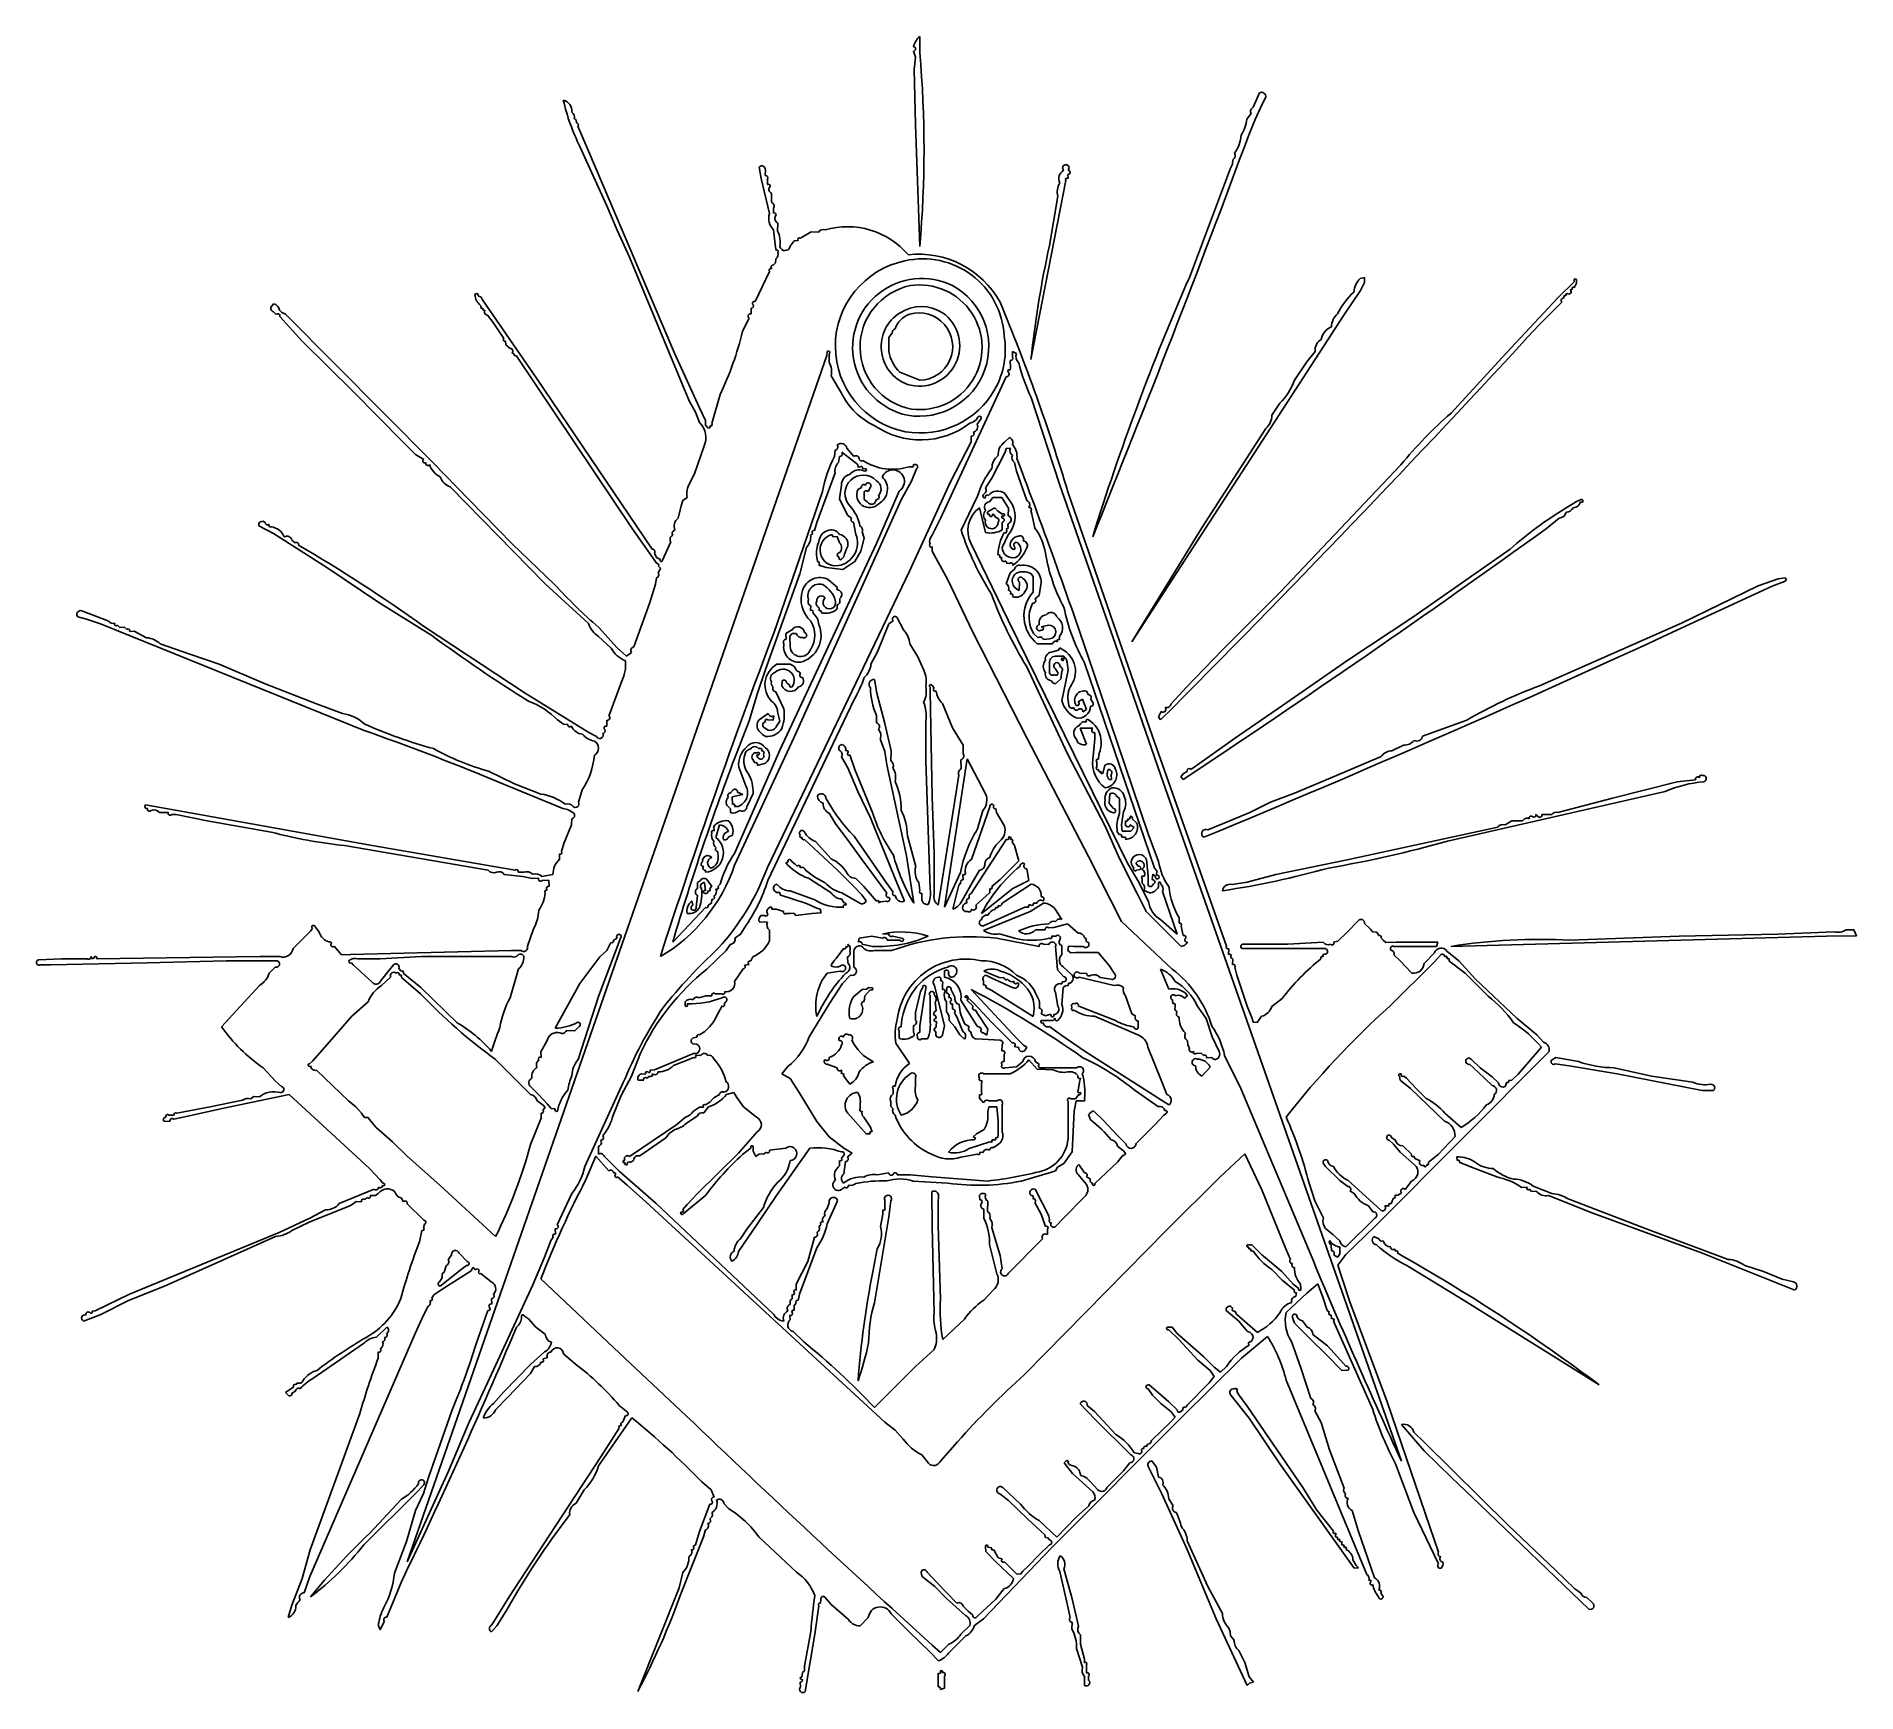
# Model space of a CAD drawing. Extents: x 0 to 7.36, y -0.01 to 6.7.
import ezdxf

# ---------------------------------------------------------------- set-up
doc = ezdxf.new("R2010")
doc.units = 0

msp = doc.modelspace()

# ---------------------------------------------------------------- linework, layer by layer
at = {"color": 7, "linetype": 'CONTINUOUS'}
for p, q in [((3.545255, 6.635915), (3.553455, 6.612153)), ((3.570849, 6.630653), (3.570591, 6.696045)), ((3.553455, 6.612153), (3.547798, 6.562129)), ((3.547798, 6.562129), (3.554183, 6.339492)), ((4.945674, 6.467598), (4.920722, 6.409013)), ((4.928605, 6.359519), (4.956777, 6.421125)), ((4.956777, 6.421125), (4.971358, 6.449641)), ((3.554183, 6.339492), (3.570849, 5.845833)), ((4.912522, 6.383515), (4.895276, 6.361065)), ((4.903756, 6.299812), (4.928605, 6.359519)), ((2.231105, 6.228794), (2.186919, 6.332048)), ((2.195353, 6.249744), (2.304779, 6.009808)), ((2.578658, 5.413567), (2.231105, 6.228794)), ((4.837496, 6.196549), (4.836033, 6.178767)), ((2.920323, 6.167213), (2.929194, 6.121346)), ((2.929194, 6.121346), (2.962513, 5.978854)), ((2.945326, 6.132818), (2.945888, 6.155087)), ((2.953972, 6.096092), (2.95418, 6.11897)), ((4.171124, 6.121198), (4.170433, 6.136802)), ((4.829195, 6.162169), (4.662317, 5.720675)), ((4.836033, 6.178767), (4.829195, 6.162169)), ((2.970332, 6.024534), (2.971315, 6.061646)), ((4.020852, 5.3875), (4.162519, 6.112324)), ((4.129185, 6.048943), (4.095852, 5.849219)), ((2.304779, 6.009808), (2.345844, 5.912117)), ((2.978653, 5.98027), (2.97918, 6.000086)), ((2.345844, 5.912117), (2.396412, 5.80282)), ((2.978679, 5.91279), (2.987514, 5.842521)), ((2.995384, 5.908296), (2.99612, 5.94034)), ((3.131851, 5.90477), (3.087836, 5.879161)), ((3.162082, 5.90386), (3.131851, 5.90477)), ((2.987514, 5.842521), (2.988924, 5.828766)), ((3.062187, 5.868496), (3.04616, 5.84641)), ((3.078448, 5.870403), (3.062187, 5.868496)), ((2.396412, 5.80282), (2.637794, 5.220632)), ((2.986664, 5.778799), (2.977616, 5.770436)), ((2.987749, 5.79601), (2.986664, 5.778799)), ((2.962573, 5.74471), (2.904797, 5.6229)), ((5.371161, 5.720408), (5.353851, 5.715808)), ((5.354482, 5.667871), (5.371362, 5.699626)), ((5.371362, 5.699626), (5.371161, 5.720408)), ((6.220826, 5.704133), (6.154077, 5.637399)), ((6.220176, 5.678828), (6.229195, 5.697259)), ((6.229195, 5.697259), (6.229529, 5.712012)), ((0.95507, 5.61304), (0.9453, 5.600678)), ((1.796052, 5.639887), (1.783395, 5.645382)), ((1.801309, 5.629413), (1.796052, 5.639887)), ((2.019245, 5.312896), (1.801309, 5.629413)), ((5.286981, 5.567399), (5.354482, 5.667871)), ((6.154077, 5.637399), (5.927474, 5.395444)), ((6.137027, 5.58721), (6.169952, 5.620458)), ((6.203625, 5.669471), (6.212929, 5.672256)), ((0.953946, 5.582157), (0.965918, 5.570288)), ((0.98928, 5.578781), (0.979099, 5.587578)), ((0.980242, 5.562109), (1.071366, 5.462202)), ((1.003084, 5.571226), (0.98928, 5.578781)), ((1.599598, 4.970752), (1.003084, 5.571226)), ((1.821088, 5.567964), (1.844312, 5.537898)), ((1.844312, 5.537898), (1.887679, 5.472925)), ((2.879699, 5.555228), (2.85357, 5.502349)), ((2.888119, 5.573453), (2.8884, 5.596206)), ((4.429187, 4.245833), (5.286981, 5.567399)), ((6.078349, 5.528799), (6.137027, 5.58721)), ((1.071366, 5.462202), (1.278897, 5.256859)), ((1.893529, 5.46283), (1.895266, 5.44724)), ((3.445274, 5.477763), (3.45953, 5.495607)), ((3.445838, 5.420376), (3.445274, 5.477763)), ((1.49584, 0.520833), (3.19433, 5.403768)), ((1.895266, 5.44724), (1.91237, 5.43263)), ((1.920242, 5.415227), (1.929576, 5.411151)), ((1.937489, 5.404185), (2.407337, 4.703971)), ((2.678824, 5.192424), (2.578658, 5.413567)), ((3.19433, 5.403768), (3.195406, 5.420066)), ((3.204181, 5.41058), (3.203957, 5.376681)), ((3.937518, 5.3571), (3.936933, 5.384537)), ((3.945851, 5.398257), (3.94564, 5.420569)), ((3.94564, 5.420569), (3.961929, 5.412816)), ((5.170715, 5.420716), (5.137167, 5.378392)), ((5.927474, 5.395444), (5.72119, 5.171481)), ((2.487434, 4.620917), (2.019245, 5.312896)), ((3.211922, 5.322394), (3.254435, 5.251344)), ((3.570849, 5.304167), (3.490378, 5.336908)), ((3.65427, 4.744432), (3.920235, 5.318515)), ((3.936317, 5.345435), (3.937518, 5.3571)), ((5.137167, 5.378392), (5.087802, 5.304366)), ((1.278897, 5.256859), (1.478895, 5.054632)), ((2.762473, 5.245792), (2.729179, 5.129227)), ((4.021374, 5.233867), (4.137046, 4.883214)), ((2.637794, 5.220632), (2.662512, 5.175303)), ((2.662512, 5.175303), (2.678666, 5.132887)), ((2.704179, 5.141502), (2.678824, 5.192424)), ((5.028608, 5.211043), (4.995896, 5.162538)), ((2.703562, 5.122924), (2.704179, 5.141502)), ((2.713007, 5.112145), (2.703562, 5.122924)), ((3.80359, 5.126339), (3.816733, 5.145823)), ((4.971336, 5.108161), (4.713105, 4.707141)), ((1.478895, 5.054632), (1.529655, 5.003883)), ((2.696173, 5.034284), (2.660647, 4.928788)), ((3.228981, 5.020586), (3.225591, 4.995719)), ((3.255257, 5.013104), (3.321249, 4.961203)), ((3.304263, 4.995757), (3.276208, 5.029395)), ((3.779193, 5.054176), (3.695236, 4.893449)), ((3.778683, 5.078185), (3.779193, 5.054176)), ((3.862194, 4.907357), (3.916792, 5.012478)), ((3.934469, 5.071826), (3.914484, 5.054012)), ((3.916792, 5.012478), (3.920393, 5.028345)), ((3.920393, 5.028345), (3.93759, 5.029089)), ((1.529655, 5.003883), (1.563039, 4.983952)), ((1.746872, 4.820445), (1.599598, 4.970752)), ((3.242086, 4.970753), (3.245581, 4.995476)), ((3.337148, 4.946677), (3.354356, 4.945628)), ((3.545679, 4.95402), (3.527453, 4.954167)), ((3.537826, 4.896271), (3.558223, 4.945859)), ((3.954226, 4.971758), (3.962518, 4.936525)), ((3.962518, 4.936525), (4.003733, 4.816717)), ((5.518271, 4.962209), (5.029291, 4.445952)), ((1.670454, 4.872591), (2.053964, 4.479471)), ((2.660647, 4.928788), (2.639451, 4.887872)), ((3.154244, 4.728003), (3.228053, 4.928772)), ((3.254181, 4.879972), (3.245276, 4.823964)), ((3.334951, 4.870539), (3.320442, 4.861835)), ((3.361309, 4.85362), (3.370849, 4.871171)), ((3.495642, 4.820576), (3.537826, 4.896271)), ((3.695236, 4.893449), (3.529001, 4.531343)), ((3.836905, 4.868389), (3.862194, 4.907357)), ((4.137046, 4.883214), (4.36252, 4.234441)), ((1.920943, 4.642174), (1.746872, 4.820445)), ((2.605586, 4.796234), (2.592875, 4.745604)), ((2.61192, 4.817963), (2.605586, 4.796234)), ((2.629429, 4.829495), (2.61192, 4.817963)), ((3.176928, 4.853829), (2.979745, 4.280491)), ((3.062877, 3.859031), (3.495642, 4.820576)), ((3.245276, 4.823964), (3.278626, 4.757479)), ((3.345519, 4.821312), (3.345848, 4.845482)), ((3.357495, 4.812333), (3.345519, 4.821312)), ((3.395824, 4.820807), (3.387916, 4.805517)), ((3.487446, 4.855399), (3.396124, 4.642977)), ((3.804388, 4.835158), (3.769497, 4.762099)), ((3.852752, 4.8121), (3.867197, 4.829556)), ((3.867197, 4.829556), (3.903134, 4.829683)), ((3.903134, 4.829683), (3.929714, 4.786388)), ((3.945851, 4.800328), (3.914922, 4.846046)), ((4.513051, 3.862201), (4.170745, 4.852583)), ((6.229555, 4.813301), (6.182968, 4.784994)), ((6.247965, 4.821005), (6.229555, 4.813301)), ((3.145213, 4.695506), (3.154244, 4.728003)), ((3.278626, 4.757479), (3.294953, 4.746207)), ((3.302986, 4.729565), (3.312515, 4.680373)), ((3.621004, 4.6772), (3.65427, 4.744432)), ((3.769497, 4.762099), (3.73808, 4.697144)), ((3.812527, 4.787917), (3.837265, 4.687895)), ((3.85391, 4.776467), (3.845411, 4.770169)), ((3.87484, 4.787935), (3.85391, 4.776467)), ((3.862578, 4.754233), (3.868418, 4.763421)), ((3.868418, 4.763421), (3.87886, 4.748192)), ((3.887328, 4.774027), (3.87484, 4.787935)), ((3.905388, 4.762567), (3.887328, 4.774027)), ((3.90479, 4.698449), (3.904104, 4.72908)), ((3.929714, 4.786388), (3.928576, 4.755952)), ((4.020852, 4.77645), (4.023916, 4.762288)), ((4.023916, 4.762288), (4.036962, 4.705432)), ((6.108245, 4.703724), (6.158692, 4.746247)), ((0.895228, 4.714308), (0.954252, 4.683741)), ((0.954252, 4.683741), (1.170257, 4.546208)), ((1.042871, 4.645542), (1.028925, 4.657035)), ((2.091562, 4.479144), (1.920943, 4.642174)), ((2.407337, 4.703971), (2.5064, 4.562159)), ((2.562957, 4.650097), (2.529036, 4.575719)), ((3.396124, 4.642977), (3.003855, 3.807371)), ((3.128607, 4.676056), (3.137945, 4.683542)), ((3.215563, 4.67947), (3.220969, 4.670724)), ((3.220969, 4.670724), (3.236467, 4.671349)), ((3.236467, 4.671349), (3.245977, 4.645724)), ((3.332439, 4.612677), (3.345848, 4.664711)), ((3.345848, 4.664711), (3.337515, 4.690517)), ((3.928702, 4.333138), (3.778788, 4.642134)), ((3.904184, 4.626571), (3.929198, 4.678655)), ((3.929683, 4.708003), (3.920437, 4.699666)), ((4.713105, 4.707141), (4.429187, 4.245833)), ((2.505358, 4.587103), (2.496621, 4.60381)), ((2.520954, 4.579037), (2.505358, 4.587103)), ((3.08573, 4.520449), (3.111897, 4.626905)), ((3.156278, 4.570477), (3.153931, 4.587936)), ((3.254347, 4.579383), (3.263072, 4.588776)), ((3.2599, 4.5375), (3.307496, 4.571)), ((3.307496, 4.571), (3.332439, 4.612677)), ((3.621404, 4.612194), (3.620493, 4.629403)), ((3.684149, 4.49599), (3.621404, 4.612194)), ((3.886958, 4.599102), (3.896131, 4.595363)), ((3.937002, 4.632858), (3.94545, 4.622161)), ((5.566879, 4.345352), (5.960684, 4.620453)), ((1.170257, 4.546208), (1.381011, 4.403786)), ((2.505093, 4.504543), (2.500623, 4.479046)), ((2.52146, 4.543848), (2.512334, 4.522975)), ((2.512385, 4.552424), (2.52146, 4.543848)), ((2.945847, 4.132729), (3.08573, 4.520449)), ((3.529001, 4.531343), (2.953946, 3.33173)), ((3.161919, 4.555769), (3.192202, 4.545833)), ((3.192202, 4.545833), (3.2599, 4.5375)), ((3.237696, 4.464676), (3.201984, 4.496451)), ((3.786944, 4.282283), (3.684149, 4.49599)), ((3.937104, 4.524669), (3.920263, 4.480686)), ((3.920502, 4.563235), (3.932795, 4.5625)), ((3.954481, 4.540051), (3.937104, 4.524669)), ((4.01987, 4.521217), (4.029752, 4.509315)), ((4.029752, 4.509315), (4.029185, 4.484918)), ((7.045926, 4.499694), (6.964035, 4.47142)), ((7.07392, 4.504471), (7.045926, 4.499694)), ((7.071232, 4.48949), (7.079567, 4.496354)), ((7.079567, 4.496354), (7.07392, 4.504471)), ((2.053964, 4.479471), (2.229747, 4.319468)), ((2.500623, 4.479046), (2.478477, 4.403825)), ((3.252476, 4.446223), (3.244126, 4.454556)), ((3.974636, 4.487424), (3.973762, 4.453187)), ((4.029185, 4.484918), (4.029185, 4.446355)), ((4.036996, 4.419757), (4.054711, 4.432768)), ((4.054711, 4.432768), (4.062518, 4.484851)), ((5.029291, 4.445952), (4.795683, 4.212362)), ((7.021025, 4.470972), (6.635877, 4.292576)), ((6.964035, 4.47142), (6.65392, 4.320833)), ((7.021025, 4.470972), (7.071232, 4.48949)), ((0.287846, 4.328452), (0.179147, 4.370833)), ((1.381011, 4.403786), (1.59539, 4.271149)), ((2.478477, 4.403825), (2.413047, 4.224337)), ((3.128577, 4.372553), (3.129609, 4.391444)), ((3.16297, 4.383312), (3.163867, 4.370432)), ((3.227657, 4.370435), (3.236585, 4.378788)), ((3.236585, 4.378788), (3.237033, 4.394931)), ((0.162357, 4.346), (0.197368, 4.3375)), ((0.197368, 4.3375), (0.254496, 4.318506)), ((0.254496, 4.318506), (1.322296, 3.886918)), ((0.333548, 4.303737), (0.323147, 4.3127)), ((0.352121, 4.304783), (0.333548, 4.303737)), ((0.361275, 4.295764), (0.352121, 4.304783)), ((0.390372, 4.287778), (0.372512, 4.286899)), ((0.441255, 4.261991), (0.390372, 4.287778)), ((1.972951, 4.036883), (1.562438, 4.307989)), ((2.345545, 4.221363), (2.271176, 4.30351)), ((3.055727, 4.29573), (3.02921, 4.279195)), ((3.02921, 4.279195), (3.029754, 4.255557)), ((3.045281, 4.267633), (3.054123, 4.279104)), ((3.054123, 4.279104), (3.070771, 4.279238)), ((3.399483, 4.204272), (3.445282, 4.317647)), ((3.445282, 4.317647), (3.463088, 4.330549)), ((3.479766, 4.342858), (3.5048, 4.293606)), ((4.003568, 3.856383), (3.786944, 4.282283)), ((4.270588, 3.637853), (3.928702, 4.333138)), ((4.031041, 4.278788), (4.02074, 4.302549)), ((4.049739, 4.262007), (4.031041, 4.278788)), ((4.061704, 4.306007), (4.092324, 4.3125)), ((5.566879, 4.345352), (5.304011, 4.170592)), ((6.65392, 4.320833), (6.079053, 4.067386)), ((0.616867, 4.195401), (0.49652, 4.237086)), ((2.270824, 4.26657), (2.321245, 4.219478)), ((2.383885, 4.187115), (2.345545, 4.221363)), ((2.404287, 4.202563), (2.383885, 4.187115)), ((3.045847, 4.225738), (3.045281, 4.267633)), ((3.373319, 4.154475), (3.399483, 4.204272)), ((3.53023, 4.23711), (3.563124, 4.184925)), ((4.045852, 4.2375), (4.108125, 4.237072)), ((4.096091, 4.257076), (4.07101, 4.254029)), ((4.132804, 4.212116), (4.108565, 4.204167)), ((4.137406, 4.220699), (4.132804, 4.212116)), ((4.136763, 4.253814), (4.136921, 4.268053)), ((4.145613, 4.21541), (4.137406, 4.220699)), ((4.36252, 4.234441), (4.547225, 3.703766)), ((4.795683, 4.212362), (4.650893, 4.06233)), ((0.735435, 4.154783), (0.616867, 4.195401)), ((0.920934, 4.075485), (0.735435, 4.154783)), ((2.914552, 4.037862), (2.945847, 4.132729)), ((3.045751, 4.154167), (2.992575, 4.154502)), ((3.088115, 4.119161), (3.072161, 4.128766)), ((3.563124, 4.184925), (3.587599, 4.13053)), ((4.00332, 4.146203), (4.170236, 3.789781)), ((4.095852, 4.122574), (4.095852, 4.159018)), ((4.118715, 4.137851), (4.129198, 4.121318)), ((4.125441, 4.1875), (4.153587, 4.187881)), ((4.170852, 4.131091), (4.145852, 4.006509)), ((4.163125, 4.176552), (4.166929, 4.162549)), ((4.166929, 4.162549), (4.170852, 4.131091)), ((4.238125, 4.159884), (4.520853, 3.329086)), ((5.304011, 4.170592), (5.039497, 3.987869)), ((1.129571, 3.994327), (0.920934, 4.075485)), ((2.363036, 4.082772), (2.31251, 3.944928)), ((3.013487, 4.087999), (3.012514, 4.067713)), ((3.044117, 4.071222), (3.031148, 4.078797)), ((3.396519, 4.037165), (3.387775, 4.093045)), ((3.612516, 4.044847), (3.612516, 4.061301)), ((3.621238, 4.069098), (3.629748, 4.059291)), ((4.124903, 4.078724), (4.141553, 4.09586)), ((4.141553, 4.09586), (4.145852, 4.124847)), ((4.49559, 3.46806), (4.27967, 4.106514)), ((4.650893, 4.06233), (4.587743, 3.993355)), ((1.233762, 3.954676), (1.129571, 3.994327)), ((2.230888, 3.878777), (1.972951, 4.036883)), ((2.87965, 3.9249), (2.914552, 4.037862)), ((2.956275, 3.279523), (3.303584, 4.009727)), ((3.021189, 3.974151), (2.988122, 4.04326)), ((3.42944, 3.915232), (3.396519, 4.037165)), ((3.62085, 3.618041), (3.612516, 4.044847)), ((3.662665, 3.995661), (3.703807, 3.89772)), ((4.21191, 4.002365), (4.230191, 4.012549)), ((4.230191, 4.012549), (4.246345, 3.971781)), ((4.25379, 4.030307), (4.24622, 4.04499)), ((4.271208, 3.999246), (4.262519, 4.014473)), ((5.039497, 3.987869), (4.845225, 3.854187)), ((2.10424, 3.929107), (2.129208, 3.912469)), ((2.129208, 3.912469), (2.14622, 3.910618)), ((2.303585, 3.927605), (2.303555, 3.903843)), ((2.87965, 3.9249), (2.831512, 3.799655)), ((2.957598, 3.954523), (2.920837, 3.929594)), ((2.937118, 3.916203), (2.946248, 3.922219)), ((2.956139, 3.929167), (2.977859, 3.928602)), ((2.977859, 3.928602), (2.97963, 3.945041)), ((3.004704, 3.924457), (2.990917, 3.904317)), ((2.995847, 3.956091), (3.004704, 3.924457)), ((3.395849, 3.947669), (3.395427, 3.916938)), ((3.454619, 3.803414), (3.42944, 3.915232)), ((3.59585, 3.923561), (3.59585, 3.763425)), ((4.221889, 3.912889), (4.214165, 3.90456)), ((4.230194, 3.921341), (4.221889, 3.912889)), ((4.246015, 3.921044), (4.230194, 3.921341)), ((4.246345, 3.971781), (4.231094, 3.961671)), ((4.54753, 3.963101), (4.537131, 3.942178)), ((4.537131, 3.942178), (4.545854, 3.929167)), ((5.78498, 3.928558), (5.605691, 3.863086)), ((2.262837, 3.861865), (2.230888, 3.878777)), ((2.82131, 3.341618), (3.062877, 3.859031)), ((2.920379, 3.883259), (2.934218, 3.870495)), ((2.934218, 3.870495), (2.945847, 3.8625)), ((3.404182, 3.892675), (3.412763, 3.873489)), ((3.412763, 3.873489), (3.412515, 3.847949)), ((3.412515, 3.847949), (3.429182, 3.80067)), ((3.703807, 3.89772), (3.746467, 3.827093)), ((4.2539, 3.376236), (4.003568, 3.856383)), ((4.245853, 3.830895), (4.220551, 3.895413)), ((4.220551, 3.895413), (4.271224, 3.895259)), ((4.279186, 3.851963), (4.270872, 3.769313)), ((4.279775, 3.876253), (4.279186, 3.851963)), ((4.812522, 3.01391), (4.513051, 3.862201)), ((4.845225, 3.854187), (4.728016, 3.770436)), ((3.003855, 3.807371), (2.821434, 3.389016)), ((2.895686, 3.768818), (2.903781, 3.755674)), ((3.253892, 3.779564), (3.27957, 3.735768)), ((3.307571, 3.729014), (3.287421, 3.787583)), ((3.429182, 3.80067), (3.437516, 3.747571)), ((3.453565, 3.764596), (3.454619, 3.803414)), ((3.59585, 3.763425), (3.612516, 3.243362)), ((3.67085, 3.170833), (3.762867, 3.771097)), ((3.736924, 3.767989), (3.738102, 3.730658)), ((3.746467, 3.827093), (3.74585, 3.792556)), ((3.762867, 3.771097), (3.83739, 3.629311)), ((4.170236, 3.789781), (4.321256, 3.499588)), ((4.287519, 3.739061), (4.287519, 3.75913)), ((4.294885, 3.770451), (4.295713, 3.789352)), ((4.728016, 3.770436), (4.668668, 3.728549)), ((5.437922, 3.780719), (5.25734, 3.703849)), ((5.528815, 3.827284), (5.482225, 3.804167)), ((1.930884, 3.67023), (1.825493, 3.72135)), ((2.126532, 3.570588), (1.836878, 3.689769)), ((2.837943, 3.737234), (2.866944, 3.662553)), ((2.913776, 3.745278), (2.946089, 3.754538)), ((3.27957, 3.735768), (3.32024, 3.639288)), ((3.379758, 3.553854), (3.307571, 3.729014)), ((3.437516, 3.747571), (3.517369, 3.379302)), ((3.729184, 3.704941), (3.687517, 3.440926)), ((4.320508, 3.74532), (4.312919, 3.717107)), ((4.346307, 3.688307), (4.33752, 3.6875)), ((4.345853, 3.707309), (4.346307, 3.688307)), ((4.547225, 3.703766), (5.520858, 0.929167)), ((4.638963, 3.7129), (4.6282, 3.698826)), ((4.6282, 3.698826), (4.637521, 3.6875)), ((4.653336, 3.720465), (4.638963, 3.7129)), ((5.25734, 3.703849), (5.087729, 3.632269)), ((6.711035, 3.686914), (6.637174, 3.678391)), ((2.037198, 3.629161), (1.930884, 3.67023)), ((2.2039, 3.645459), (2.189559, 3.596194)), ((2.815413, 3.646423), (2.804179, 3.633337)), ((2.811927, 3.617886), (2.85499, 3.627345)), ((2.812742, 3.587327), (2.811927, 3.617886)), ((2.85499, 3.627345), (2.832839, 3.636981)), ((2.871064, 3.576724), (2.895846, 3.630981)), ((3.32024, 3.639288), (3.371287, 3.533183)), ((3.629183, 3.388033), (3.62085, 3.618041)), ((4.411942, 3.348885), (4.270588, 3.637853)), ((4.337083, 3.591831), (4.340452, 3.629754)), ((4.36766, 3.621023), (4.379783, 3.610892)), ((4.379783, 3.610892), (4.379186, 3.588391)), ((5.087729, 3.632269), (4.990954, 3.596377)), ((5.706375, 3.438117), (6.587852, 3.639871)), ((6.374392, 3.613033), (6.154066, 3.554052)), ((6.637174, 3.678391), (6.374392, 3.613033)), ((0.655729, 3.545833), (0.436902, 3.584772)), ((0.493683, 3.553988), (0.52933, 3.553959)), ((0.542937, 3.545833), (0.560927, 3.545833)), ((0.560927, 3.545833), (0.686652, 3.520833)), ((1.354749, 3.420851), (0.655729, 3.545833)), ((2.793339, 3.57947), (2.804776, 3.56922)), ((2.804776, 3.56922), (2.804179, 3.554167)), ((2.835263, 3.579167), (2.820936, 3.579083)), ((3.204527, 3.551983), (3.229027, 3.510533)), ((3.779801, 3.364619), (3.854184, 3.577245)), ((3.826429, 3.562235), (3.804637, 3.488302)), ((3.878847, 3.571061), (3.880942, 3.55378)), ((3.880942, 3.55378), (3.912518, 3.502034)), ((4.345499, 3.581281), (4.337083, 3.591831)), ((4.354595, 3.570576), (4.345499, 3.581281)), ((4.379186, 3.588391), (4.379533, 3.550817)), ((4.38752, 3.503916), (4.395853, 3.558262)), ((4.906258, 3.553999), (4.795772, 3.50875)), ((4.990954, 3.596377), (4.906258, 3.553999)), ((6.075612, 3.537121), (6.062978, 3.546164)), ((6.129301, 3.545959), (6.088786, 3.546388)), ((0.686652, 3.520833), (0.945804, 3.474833)), ((2.16176, 3.503815), (2.12951, 3.429392)), ((2.162147, 3.528613), (2.16176, 3.503815)), ((2.73736, 3.497788), (2.738092, 3.480605)), ((2.745774, 3.452913), (2.759904, 3.504407)), ((3.229027, 3.510533), (3.287181, 3.43145)), ((3.371287, 3.533183), (3.470242, 3.289275)), ((4.321256, 3.499588), (4.378992, 3.36856)), ((4.370514, 3.475865), (4.378786, 3.463814)), ((4.390111, 3.478559), (4.38752, 3.503916)), ((4.425199, 3.478686), (4.390111, 3.478559)), ((4.403796, 3.520213), (4.404187, 3.505099)), ((4.422335, 3.504895), (4.438387, 3.493726)), ((4.438387, 3.493726), (4.425199, 3.478686)), ((4.448435, 3.512208), (4.430056, 3.528796)), ((4.537678, 3.356162), (4.49559, 3.46806)), ((4.795772, 3.50875), (4.737373, 3.48409)), ((5.910262, 3.495217), (5.300849, 3.3625)), ((5.967357, 3.521201), (5.940652, 3.503853)), ((6.010942, 3.520239), (5.967357, 3.521201)), ((1.242635, 3.420833), (1.8239, 3.321138)), ((1.933109, 3.320833), (1.354749, 3.420851)), ((2.12951, 3.429392), (2.120843, 3.396018)), ((2.752864, 3.396234), (2.754179, 3.375004)), ((2.79576, 3.454069), (2.812359, 3.462374)), ((3.104514, 3.445174), (3.237276, 3.321011)), ((3.212502, 3.366602), (3.149068, 3.437316)), ((3.287181, 3.43145), (3.337389, 3.362607)), ((3.43424, 3.271007), (3.304707, 3.458893)), ((3.554754, 3.336129), (3.520543, 3.459431)), ((3.687517, 3.440926), (3.64585, 3.179167)), ((3.828995, 3.303909), (3.921848, 3.446219)), ((3.945498, 3.4341), (3.954204, 3.421438)), ((3.954204, 3.421438), (3.971263, 3.358683)), ((4.387261, 3.454579), (4.404208, 3.454145)), ((4.404208, 3.454145), (4.404187, 3.445833)), ((2.11211, 3.386856), (2.113095, 3.365456)), ((2.702988, 3.321231), (2.704179, 3.3125)), ((3.028638, 3.350727), (3.037905, 3.355233)), ((3.055188, 3.35378), (3.047167, 3.362585)), ((3.06679, 3.345855), (3.055188, 3.35378)), ((3.074925, 3.337031), (3.06679, 3.345855)), ((3.145906, 3.291962), (3.107851, 3.320315)), ((3.237276, 3.321011), (3.303682, 3.254456)), ((3.337389, 3.362607), (3.438128, 3.227282)), ((3.517369, 3.379302), (3.546745, 3.186962)), ((3.629183, 3.282229), (3.629183, 3.388033)), ((3.812459, 3.320772), (3.779184, 3.262523)), ((3.971263, 3.358683), (3.89596, 3.282783)), ((4.004774, 3.326257), (4.012701, 3.279388)), ((4.387109, 3.113177), (4.2539, 3.376236)), ((4.378992, 3.36856), (4.449328, 3.22903)), ((4.454177, 3.279176), (4.411942, 3.348885)), ((4.45512, 3.337121), (4.445348, 3.349618)), ((4.44839, 3.320833), (4.463125, 3.323475)), ((4.495854, 3.298511), (4.488923, 3.362099)), ((4.520853, 3.329086), (4.529802, 3.31848)), ((4.529802, 3.31848), (4.5287, 3.299765)), ((5.300849, 3.3625), (5.012124, 3.302959)), ((1.888913, 3.303591), (1.962237, 3.295833)), ((1.967744, 3.3125), (1.945573, 3.312939)), ((1.962237, 3.295833), (2.003132, 3.2875)), ((2.003132, 3.2875), (2.027504, 3.288101)), ((2.085996, 3.303768), (2.040544, 3.295254)), ((2.042667, 3.279167), (2.068884, 3.279781)), ((2.068884, 3.279781), (2.0714, 3.255442)), ((2.682786, 3.279278), (2.670796, 3.270781)), ((2.670796, 3.270781), (2.671242, 3.246469)), ((2.699311, 3.271196), (2.703633, 3.237196)), ((2.729793, 3.256556), (2.711663, 3.279131)), ((2.72075, 3.247311), (2.729793, 3.256556)), ((2.763129, 3.264518), (2.754109, 3.255405)), ((3.119799, 3.288016), (3.212369, 3.229294)), ((3.187892, 3.269913), (3.145906, 3.291962)), ((3.303682, 3.254456), (3.336656, 3.221203)), ((3.344329, 3.254565), (3.312183, 3.287753)), ((3.396136, 3.19563), (3.344329, 3.254565)), ((3.462836, 3.232334), (3.43424, 3.271007)), ((3.470242, 3.289275), (3.508919, 3.195307)), ((3.570849, 3.237995), (3.567102, 3.270917)), ((3.629183, 3.223383), (3.629183, 3.282229)), ((3.736208, 3.312099), (3.67085, 3.170833)), ((3.704183, 3.1625), (3.728594, 3.259595)), ((3.728594, 3.259595), (3.737567, 3.269811)), ((3.746467, 3.281283), (3.745378, 3.303297)), ((3.779184, 3.262523), (3.746168, 3.204763)), ((3.779011, 3.225885), (3.828995, 3.303909)), ((3.947777, 3.246447), (3.820851, 3.145833)), ((3.854668, 3.246118), (3.854678, 3.230118)), ((3.89596, 3.282783), (3.862992, 3.254448)), ((4.021234, 3.26431), (3.903956, 3.187162)), ((4.012701, 3.279388), (3.947777, 3.246447)), ((4.496461, 3.194062), (4.454177, 3.279176)), ((4.470854, 3.286988), (4.470623, 3.268295)), ((4.49569, 3.260458), (4.495854, 3.298511)), ((4.514097, 3.30492), (4.51201, 3.282903)), ((4.524947, 3.295819), (4.514097, 3.30492)), ((4.536901, 3.253843), (4.536905, 3.268514)), ((4.896236, 3.272675), (4.835012, 3.2625)), ((5.012124, 3.302959), (4.896236, 3.272675)), ((2.703778, 3.169482), (2.570845, 3.029167)), ((2.648085, 3.196724), (2.637777, 3.18419)), ((2.652359, 3.178785), (2.648085, 3.196724)), ((2.671461, 3.218821), (2.665503, 3.171059)), ((2.727762, 3.187099), (2.714225, 3.179556)), ((2.728709, 3.203304), (2.727762, 3.187099)), ((2.98334, 3.237499), (2.99362, 3.228978)), ((3.004793, 3.220446), (3.112887, 3.186613)), ((3.145893, 3.200226), (3.046285, 3.23751)), ((3.112887, 3.186613), (3.154169, 3.166606)), ((3.254043, 3.204289), (3.264552, 3.187138)), ((3.327933, 3.1875), (3.255295, 3.229225)), ((3.336656, 3.221203), (3.354284, 3.197371)), ((3.412331, 3.192614), (3.403781, 3.188864)), ((3.435672, 3.195833), (3.412331, 3.192614)), ((3.476288, 3.204409), (3.471466, 3.21861)), ((3.579183, 3.210072), (3.579672, 3.228235)), ((3.771457, 3.206777), (3.771465, 3.221156)), ((3.771465, 3.221156), (3.779011, 3.225885)), ((3.837776, 3.215292), (3.797754, 3.179542)), ((3.995852, 3.170833), (3.829184, 3.095833)), ((3.854678, 3.230118), (3.837776, 3.215292)), ((3.874506, 3.162111), (3.880604, 3.171234)), ((3.995852, 3.170833), (4.012607, 3.170935)), ((4.018074, 3.153569), (4.071466, 3.187888)), ((4.044809, 3.186985), (4.029309, 3.187611)), ((4.449328, 3.22903), (4.487454, 3.152973)), ((4.478579, 3.239276), (4.500831, 3.22882)), ((4.553867, 3.234331), (4.612521, 3.0625)), ((1.139762, 3.070496), (1.120944, 3.095709)), ((2.920887, 3.112461), (2.95478, 3.109772)), ((2.943566, 3.1375), (2.927095, 3.13767)), ((2.989662, 3.162678), (2.970898, 3.162451)), ((3.021034, 3.153911), (2.989662, 3.162678)), ((3.046242, 3.145833), (3.030018, 3.145833)), ((3.061104, 3.146409), (3.046242, 3.145833)), ((3.069234, 3.137389), (3.061104, 3.146409)), ((3.133569, 3.145833), (3.069234, 3.137389)), ((3.17146, 3.148292), (3.133569, 3.145833)), ((3.154169, 3.166606), (3.168284, 3.163108)), ((3.168284, 3.163108), (3.17146, 3.148292)), ((3.76569, 3.154167), (3.754184, 3.154167)), ((3.828302, 3.076979), (4.018074, 3.153569)), ((4.112884, 3.08833), (4.169364, 3.104167)), ((4.119096, 3.162887), (4.146174, 3.121295)), ((4.169364, 3.104167), (4.212345, 3.065775)), ((4.592895, 2.920543), (4.387109, 3.113177)), ((4.487454, 3.152973), (4.537766, 3.103788)), ((4.537766, 3.103788), (4.629188, 3.0125)), ((4.612521, 3.0625), (4.546254, 3.119546)), ((4.620242, 3.106049), (4.621465, 3.127318)), ((4.636906, 3.056141), (4.629188, 3.094841)), ((5.345978, 3.116056), (5.301322, 3.070587)), ((5.395522, 3.081431), (5.370584, 3.104618)), ((1.104447, 3.073527), (1.034874, 3.003882)), ((1.112577, 3.086251), (1.104447, 3.073527)), ((2.005685, 3.079565), (1.982713, 3.012624)), ((2.362682, 3.052066), (2.270312, 2.808955)), ((2.303985, 2.995682), (2.320446, 3.027618)), ((2.330565, 3.037901), (2.345992, 3.04602)), ((2.787733, 2.996156), (2.804943, 3.021187)), ((2.822276, 3.046234), (2.845811, 3.062466)), ((2.845811, 3.062466), (2.860861, 3.087107)), ((2.962513, 3.078483), (2.962811, 3.034491)), ((3.321266, 3.028867), (3.32603, 3.046151)), ((3.32603, 3.046151), (3.376494, 3.054167)), ((3.379182, 3.0125), (3.337118, 3.022019)), ((3.376494, 3.054167), (3.419547, 3.045833)), ((3.445702, 3.062629), (3.420303, 3.062484)), ((3.438896, 3.036928), (3.467571, 3.0375)), ((3.497431, 3.045941), (3.461951, 3.054167)), ((3.467571, 3.0375), (3.491356, 3.0375)), ((3.88088, 3.045954), (4.053949, 3.012307)), ((3.954269, 3.045833), (3.894185, 3.063101)), ((4.038931, 3.079743), (4.079035, 3.079035)), ((4.071014, 3.020833), (4.093764, 3.020216)), ((4.092967, 3.0875), (4.112884, 3.08833)), ((4.121444, 3.054167), (4.104007, 3.053929)), ((4.237321, 3.048979), (4.246343, 3.041924)), ((4.914728, 3.020833), (4.88204, 3.020833)), ((5.060793, 3.020833), (4.914728, 3.020833)), ((5.203912, 3.029171), (5.060793, 3.020833)), ((5.262462, 3.033642), (5.245847, 3.029157)), ((5.301322, 3.070587), (5.262462, 3.033642)), ((5.403867, 3.071455), (5.395522, 3.081431)), ((5.421251, 3.069738), (5.403867, 3.071455)), ((5.428818, 3.056093), (5.421251, 3.069738)), ((5.44658, 3.037154), (5.438632, 3.04544)), ((5.457013, 3.028572), (5.44658, 3.037154)), ((5.499516, 3.029167), (5.457013, 3.028572)), ((5.668415, 3.029779), (5.499516, 3.029167)), ((5.662321, 3.012329), (5.668415, 3.029779)), ((5.720859, 3.0125), (7.241722, 3.054167)), ((6.644602, 3.054167), (6.202796, 3.0375)), ((7.044353, 3.0625), (6.644602, 3.054167)), ((7.272263, 3.070833), (7.044353, 3.0625)), ((7.241722, 3.054167), (7.362893, 3.054712)), ((7.352005, 3.079784), (7.320678, 3.078909)), ((7.362893, 3.054712), (7.352005, 3.079784)), ((0.096148, 2.9625), (0.004317, 2.95757)), ((0.181163, 2.9625), (0.096148, 2.9625)), ((0.200431, 2.9625), (0.181163, 2.9625)), ((0.221029, 2.962333), (0.21522, 2.971792)), ((0.229172, 2.966643), (0.221029, 2.962333)), ((0.899039, 2.970833), (0.237939, 2.96219)), ((0.443533, 2.945217), (0.763097, 2.954167)), ((0.763097, 2.954167), (0.969999, 2.954167)), ((0.980988, 2.970833), (0.899039, 2.970833)), ((1.21544, 2.995598), (1.200787, 3.013048)), ((1.230011, 2.978703), (1.21544, 2.995598)), ((1.266287, 2.979167), (1.230011, 2.978703)), ((1.918051, 2.995833), (1.266287, 2.979167)), ((1.296667, 2.9625), (1.387282, 2.9625)), ((1.387282, 2.9625), (1.554278, 2.970928)), ((1.554278, 2.970928), (1.919197, 2.970833)), ((1.956614, 2.995833), (1.918051, 2.995833)), ((2.194468, 2.862099), (2.276039, 2.970634)), ((2.276039, 2.970634), (2.303985, 2.995682)), ((2.708923, 2.920719), (2.787733, 2.996156)), ((2.895739, 2.970706), (2.886922, 2.953851)), ((3.231966, 2.96276), (3.263722, 3.004565)), ((3.278948, 2.970534), (3.280078, 2.945459)), ((3.304151, 2.928389), (3.304182, 2.987167)), ((3.387415, 2.995833), (3.455962, 2.995702)), ((4.120852, 3.012145), (4.128893, 2.917863)), ((4.145852, 2.979415), (4.146164, 3.015612)), ((4.173063, 3.013117), (4.170497, 2.996368)), ((4.170497, 2.996368), (4.182508, 2.986946)), ((4.194684, 3.0125), (4.173063, 3.013117)), ((4.182508, 2.986946), (4.202442, 2.9875)), ((4.231832, 3.0125), (4.194684, 3.0125)), ((4.202442, 2.9875), (4.2928, 2.988078)), ((4.2928, 2.988078), (4.337274, 2.93486)), ((4.820486, 2.979735), (4.82138, 3.003075)), ((4.83813, 2.960713), (4.829093, 2.96936)), ((4.837014, 2.938513), (4.83813, 2.960713)), ((4.87535, 3.003752), (4.945225, 3.004167)), ((4.945225, 3.004167), (5.127635, 3.004167)), ((5.127635, 3.004167), (5.209596, 3.004167)), ((5.473071, 2.770647), (5.654207, 2.949926)), ((5.515109, 2.953875), (5.489702, 2.97882)), ((5.491045, 3.0125), (5.584627, 3.0125)), ((5.562937, 2.90387), (5.515109, 2.953875)), ((5.584627, 3.0125), (5.634197, 3.0125)), ((5.653805, 2.985747), (5.611962, 2.942603)), ((5.634197, 3.0125), (5.662321, 3.012329)), ((5.654207, 2.949926), (5.678772, 2.977333)), ((5.752607, 2.954563), (5.704, 2.993576)), ((5.778192, 2.904552), (5.71259, 2.954108)), ((5.82058, 2.879635), (5.752607, 2.954563)), ((0.010324, 2.9375), (0.053703, 2.9375)), ((0.053703, 2.9375), (0.443533, 2.945217)), ((0.962231, 2.928715), (0.937833, 2.90439)), ((1.278019, 2.937896), (1.269988, 2.946202)), ((1.354419, 2.867964), (1.278019, 2.937896)), ((1.412117, 2.903124), (1.387904, 2.872032)), ((1.391937, 2.854114), (1.429015, 2.887371)), ((1.440941, 2.938043), (1.412117, 2.903124)), ((1.471066, 2.912329), (1.4619, 2.923434)), ((1.471384, 2.887197), (1.550411, 2.820914)), ((1.550894, 2.846006), (1.480298, 2.903772)), ((1.94634, 2.921122), (1.912265, 2.803986)), ((2.855491, 2.921234), (2.820528, 2.870378)), ((2.879778, 2.939132), (2.861962, 2.936267)), ((3.196137, 2.904167), (3.249287, 2.9125)), ((3.258093, 2.862551), (3.290648, 2.896405)), ((3.671613, 2.91294), (3.670617, 2.887798)), ((3.891894, 2.88707), (3.829513, 2.912249)), ((3.837909, 2.895842), (3.862597, 2.883733)), ((3.862597, 2.883733), (3.948304, 2.845221)), ((3.912865, 2.885327), (3.891894, 2.88707)), ((4.128893, 2.917863), (4.153785, 2.888813)), ((4.187531, 2.895821), (4.150749, 2.92931)), ((4.215686, 2.88782), (4.357475, 2.853609)), ((4.246233, 2.903215), (4.216973, 2.904167)), ((4.34544, 2.879157), (4.30051, 2.887108)), ((4.337274, 2.93486), (4.357349, 2.903972)), ((4.57881, 2.839378), (4.545328, 2.919737)), ((4.854189, 2.896532), (4.845855, 2.927903)), ((4.896447, 2.770517), (4.854189, 2.896532)), ((5.778192, 2.904552), (5.871202, 2.810282)), ((5.988552, 2.720446), (5.82058, 2.879635)), ((0.897884, 2.854528), (0.744429, 2.687099)), ((1.697721, 2.703554), (1.550894, 2.846006)), ((2.095695, 2.68108), (2.194468, 2.862099)), ((2.270312, 2.808955), (2.187887, 2.554754)), ((2.704721, 2.8125), (2.676842, 2.804167)), ((2.729, 2.812347), (2.704721, 2.8125)), ((2.767772, 2.820833), (2.742884, 2.820833)), ((3.204795, 2.78159), (3.258093, 2.862551)), ((3.337534, 2.837519), (3.303569, 2.810036)), ((3.354569, 2.839253), (3.337534, 2.837519)), ((3.346441, 2.789067), (3.348304, 2.812811)), ((3.348304, 2.812811), (3.370484, 2.83667)), ((3.365342, 2.845833), (3.354569, 2.839253)), ((3.379573, 2.845269), (3.365342, 2.845833)), ((3.573912, 2.829379), (3.553648, 2.744691)), ((3.582837, 2.845935), (3.573912, 2.829379)), ((3.587516, 2.797445), (3.596256, 2.849613)), ((3.612516, 2.813062), (3.612516, 2.71523)), ((3.630905, 2.853778), (3.67085, 2.690979)), ((3.662725, 2.837339), (3.662517, 2.859406)), ((3.681017, 2.846444), (3.678582, 2.823544)), ((3.71276, 2.806794), (3.697964, 2.837146)), ((3.76538, 2.80392), (3.787675, 2.784137)), ((3.966272, 2.637418), (3.779336, 2.837625)), ((3.828667, 2.855219), (3.829184, 2.872257)), ((3.862705, 2.834298), (3.838223, 2.845412)), ((4.029185, 2.729167), (3.862705, 2.834298)), ((4.120852, 2.826149), (4.129185, 2.770164)), ((4.158015, 2.87042), (4.145451, 2.869525)), ((4.145852, 2.777109), (4.151474, 2.845561)), ((4.151474, 2.845561), (4.161823, 2.854191)), ((4.403521, 2.812834), (4.428589, 2.739124)), ((4.642311, 2.80314), (4.654173, 2.812486)), ((4.654173, 2.812486), (4.64568, 2.824108)), ((5.037352, 2.800874), (4.995243, 2.768933)), ((1.162237, 2.603972), (1.272196, 2.729568)), ((1.272196, 2.729568), (1.338016, 2.788522)), ((2.621721, 2.787872), (2.620568, 2.771209)), ((2.77126, 2.771093), (2.747903, 2.729527)), ((2.784966, 2.787203), (2.779178, 2.779332)), ((3.123555, 2.646106), (3.204795, 2.78159)), ((3.553648, 2.744691), (3.554183, 2.713686)), ((3.570849, 2.690658), (3.587516, 2.797445)), ((3.637839, 2.750983), (3.633774, 2.787416)), ((3.678566, 2.748), (3.678595, 2.787815)), ((3.703839, 2.759165), (3.703408, 2.779523)), ((3.712093, 2.741929), (3.720759, 2.727725)), ((3.720759, 2.727725), (3.745613, 2.668247)), ((3.737504, 2.795336), (3.803604, 2.688943)), ((3.787558, 2.770791), (3.762283, 2.793271)), ((3.787675, 2.784137), (3.862833, 2.703949)), ((3.804602, 2.741366), (3.796071, 2.753844)), ((3.845851, 2.67753), (3.804602, 2.741366)), ((4.07958, 2.730778), (4.061907, 2.739994)), ((4.099852, 2.737936), (4.07958, 2.730778)), ((4.10433, 2.729038), (4.099852, 2.737936)), ((4.228835, 2.764644), (4.212288, 2.771179)), ((4.363069, 2.712516), (4.228835, 2.764644)), ((4.278558, 2.72956), (4.394589, 2.679723)), ((4.428589, 2.739124), (4.444787, 2.729558)), ((4.595277, 2.780583), (4.593835, 2.796198)), ((4.603692, 2.755124), (4.604199, 2.771297)), ((4.612703, 2.748016), (4.603692, 2.755124)), ((4.694351, 2.771232), (4.729698, 2.719814)), ((4.916044, 2.720706), (4.896447, 2.770517)), ((4.954686, 2.729455), (4.937175, 2.703905)), ((2.140244, 2.671433), (2.174542, 2.670438)), ((2.174542, 2.670438), (2.191578, 2.68752)), ((3.486919, 2.640282), (3.487516, 2.670139)), ((3.545366, 2.691868), (3.545849, 2.663865)), ((3.571373, 2.663584), (3.570849, 2.690658)), ((3.628198, 2.676204), (3.63755, 2.686687)), ((3.628198, 2.676204), (3.637636, 2.664187)), ((3.63755, 2.686687), (3.638064, 2.709104)), ((3.67085, 2.690979), (3.662362, 2.653932)), ((3.712635, 2.687357), (3.689426, 2.712125)), ((3.733058, 2.654108), (3.712635, 2.687357)), ((3.752319, 2.63668), (3.733058, 2.654108)), ((3.770847, 2.687503), (3.753783, 2.697269)), ((3.803604, 2.688943), (3.812868, 2.685352)), ((3.812868, 2.685352), (3.821108, 2.678827)), ((3.8292, 2.6625), (3.842954, 2.653188)), ((3.842954, 2.653188), (3.845851, 2.67753)), ((3.862833, 2.703949), (3.945755, 2.620944)), ((4.062549, 2.712529), (4.078859, 2.7125)), ((4.078859, 2.7125), (4.110212, 2.711884)), ((4.146226, 2.65225), (4.095329, 2.68785)), ((4.110212, 2.711884), (4.1184, 2.721757)), ((4.394589, 2.679723), (4.452958, 2.654097)), ((4.454723, 2.711353), (4.454785, 2.680797)), ((4.729698, 2.719814), (4.754188, 2.646839)), ((4.92038, 2.705047), (4.916044, 2.720706)), ((4.937175, 2.703905), (4.92038, 2.705047)), ((6.068244, 2.654453), (5.988552, 2.720446)), ((6.095793, 2.62466), (6.068244, 2.654453)), ((1.112905, 2.547276), (1.162237, 2.603972)), ((2.036896, 2.585596), (2.062299, 2.631557)), ((2.037902, 2.563127), (2.036896, 2.585596)), ((2.404166, 2.487488), (2.439828, 2.579496)), ((2.654499, 2.579161), (2.554562, 2.537492)), ((2.670326, 2.645485), (2.654084, 2.642145)), ((3.473445, 2.620543), (3.529519, 2.537993)), ((3.602411, 2.6375), (3.577125, 2.6375)), ((3.895646, 2.632272), (3.799695, 2.6375)), ((3.903567, 2.589635), (3.904184, 2.61444)), ((3.953572, 2.606622), (3.971243, 2.603089)), ((3.990749, 2.612318), (3.966272, 2.637418)), ((4.00426, 2.604086), (3.990749, 2.612318)), ((3.996018, 2.590816), (4.00426, 2.604086)), ((4.239874, 2.586885), (4.146226, 2.65225)), ((4.579187, 2.370833), (4.239874, 2.586885)), ((4.493765, 2.604524), (4.548463, 2.470545)), ((4.656134, 2.612129), (4.654231, 2.630108)), ((4.662521, 2.601253), (4.656134, 2.612129)), ((4.710049, 2.579779), (4.69017, 2.579167)), ((4.718901, 2.570681), (4.710049, 2.579779)), ((4.754188, 2.646839), (4.782216, 2.587281)), ((5.412345, 1.879024), (6.1186, 2.587163)), ((6.087666, 2.604009), (5.993637, 2.495492)), ((0.912809, 2.520284), (0.962454, 2.466413)), ((1.100871, 2.537331), (1.112905, 2.547276)), ((1.257962, 2.387425), (1.129571, 2.511013)), ((1.852954, 2.554716), (1.995277, 2.412483)), ((2.496671, 2.512466), (2.478814, 2.511677)), ((2.554562, 2.537492), (2.496671, 2.512466)), ((2.573525, 2.52977), (2.628866, 2.551724)), ((2.628866, 2.551724), (2.654399, 2.562497)), ((2.664174, 2.571434), (2.684705, 2.570238)), ((3.012067, 2.496514), (3.037331, 2.525941)), ((3.196247, 2.536004), (3.236544, 2.521216)), ((3.25415, 2.512531), (3.253771, 2.496507)), ((3.912878, 2.54638), (3.912518, 2.574548)), ((3.962595, 2.524612), (3.914855, 2.520833)), ((3.987626, 2.545961), (3.962595, 2.524612)), ((4.012918, 2.552884), (4.045625, 2.515481)), ((4.054782, 2.535878), (4.038931, 2.545433)), ((4.045625, 2.515481), (4.111418, 2.513027)), ((4.166094, 2.520833), (4.063396, 2.520833)), ((4.206307, 2.520833), (4.166094, 2.520833)), ((4.746414, 2.5241), (4.712521, 2.4875)), ((4.751693, 2.563111), (4.730575, 2.561927)), ((4.762522, 2.554167), (4.751693, 2.563111)), ((4.870845, 2.43706), (4.804978, 2.570475)), ((5.79616, 2.534971), (5.831246, 2.503806)), ((5.838985, 2.520252), (5.803894, 2.554697)), ((5.887645, 2.483933), (5.838985, 2.520252)), ((6.144952, 2.563043), (6.128577, 2.551966)), ((6.143357, 2.5375), (6.199277, 2.529167)), ((6.237748, 2.545836), (6.144952, 2.563043)), ((6.199277, 2.529167), (6.393957, 2.496446)), ((6.533083, 2.4875), (6.380992, 2.520966)), ((0.962454, 2.466413), (0.98768, 2.445599)), ((2.029568, 2.410831), (1.996176, 2.443551)), ((2.370915, 2.461252), (2.215401, 2.121076)), ((2.361986, 2.408888), (2.404166, 2.487488)), ((2.430598, 2.470256), (2.453657, 2.470484)), ((2.462235, 2.495614), (2.443809, 2.495996)), ((2.466841, 2.478688), (2.476944, 2.487689)), ((3.046248, 2.477838), (3.012067, 2.496514)), ((3.082341, 2.420638), (3.046248, 2.477838)), ((3.262135, 2.488443), (3.287515, 2.454167)), ((3.462516, 2.436324), (3.463105, 2.415409)), ((3.554183, 2.481276), (3.554183, 2.445924)), ((3.820851, 2.449381), (3.821396, 2.469633)), ((3.820927, 2.419538), (3.820851, 2.449381)), ((3.829734, 2.495817), (3.936874, 2.495833)), ((4.216791, 2.462479), (4.212519, 2.429528)), ((4.220783, 2.47923), (4.216791, 2.462479)), ((4.548463, 2.470545), (4.571519, 2.412166)), ((4.870845, 2.43706), (5.16525, 1.735029)), ((5.512525, 2.485697), (5.515631, 2.470628)), ((5.515631, 2.470628), (5.556683, 2.437195)), ((5.540954, 2.479021), (5.529569, 2.487508)), ((5.580324, 2.437105), (5.540954, 2.479021)), ((5.556683, 2.437195), (5.69548, 2.3051)), ((5.620523, 2.396505), (5.580324, 2.437105)), ((5.831246, 2.503806), (5.887352, 2.449105)), ((5.912883, 2.46041), (5.887645, 2.483933)), ((5.947149, 2.4629), (5.940908, 2.445483)), ((5.967246, 2.470309), (5.953793, 2.469385)), ((5.993637, 2.495492), (5.967246, 2.470309)), ((6.393957, 2.496446), (6.73753, 2.429167)), ((6.7006, 2.4625), (6.533083, 2.4875)), ((0.698075, 2.3625), (0.564122, 2.3375)), ((0.589116, 2.320833), (0.754216, 2.358103)), ((0.829554, 2.389301), (0.698075, 2.3625)), ((0.754216, 2.358103), (1.018804, 2.4125)), ((0.873988, 2.404737), (0.863422, 2.395792)), ((0.897692, 2.404027), (0.873988, 2.404737)), ((1.018804, 2.4125), (1.343038, 2.112757)), ((1.287631, 2.362348), (1.257962, 2.387425)), ((1.31107, 2.3379), (1.287631, 2.362348)), ((2.021581, 2.387151), (2.046243, 2.369559)), ((2.062548, 2.375195), (2.029568, 2.410831)), ((2.055069, 2.360242), (2.045443, 2.349564)), ((2.046243, 2.369559), (2.055069, 2.360242)), ((2.078782, 2.355791), (2.062548, 2.375195)), ((2.329194, 2.328606), (2.361986, 2.408888)), ((2.678842, 2.361825), (2.654347, 2.345978)), ((2.69539, 2.362182), (2.678842, 2.361825)), ((2.696191, 2.338217), (2.716161, 2.363021)), ((2.721029, 2.382391), (2.704083, 2.370749)), ((2.737738, 2.398823), (2.721029, 2.382391)), ((2.759553, 2.412269), (2.737738, 2.398823)), ((2.788548, 2.412889), (2.818513, 2.421449)), ((2.818513, 2.421449), (2.829719, 2.400698)), ((2.829719, 2.400698), (2.85732, 2.362301)), ((2.85732, 2.362301), (2.909466, 2.32053)), ((3.15412, 2.303024), (3.082341, 2.420638)), ((3.329182, 2.354912), (3.329182, 2.371515)), ((3.454182, 2.383771), (3.453565, 2.364638)), ((3.453565, 2.364638), (3.462563, 2.355155)), ((3.812517, 2.397976), (3.813143, 2.412825)), ((3.828955, 2.378975), (3.812517, 2.397976)), ((3.845851, 2.342187), (3.850905, 2.362836)), ((3.883893, 2.3875), (3.850605, 2.3875)), ((3.850905, 2.362836), (3.88286, 2.362892)), ((3.88286, 2.362892), (3.887518, 2.305974)), ((3.904184, 2.260966), (3.904184, 2.370913)), ((4.170852, 2.385753), (4.170852, 2.349311)), ((4.201544, 2.395229), (4.181602, 2.395833)), ((4.195852, 2.345391), (4.204221, 2.387534)), ((4.21406, 2.412898), (4.201544, 2.395229)), ((4.204221, 2.387534), (4.227094, 2.3875)), ((4.442167, 2.429262), (4.537289, 2.362846)), ((6.73753, 2.429167), (6.78403, 2.42863)), ((0.512381, 2.304303), (0.536588, 2.303682)), ((0.552235, 2.328553), (0.532623, 2.329167)), ((0.551208, 2.3125), (0.589116, 2.320833)), ((1.322879, 2.320217), (1.31107, 2.3379)), ((1.33783, 2.320212), (1.322879, 2.320217)), ((1.342613, 2.312683), (1.33783, 2.320212)), ((1.370842, 2.279164), (1.342613, 2.312683)), ((2.03795, 2.3168), (1.995842, 2.210069)), ((2.037717, 2.337661), (2.03795, 2.3168)), ((2.095576, 2.35438), (2.078782, 2.355791)), ((2.587693, 2.290736), (2.395484, 2.162231)), ((2.622289, 2.321413), (2.587693, 2.290736)), ((2.625436, 2.295749), (2.670543, 2.326656)), ((3.204538, 2.240924), (3.15412, 2.303024)), ((3.27916, 2.336864), (3.354182, 2.254167)), ((3.370946, 2.280656), (3.343968, 2.32121)), ((3.887518, 2.305974), (3.887518, 2.250979)), ((4.170852, 2.349311), (4.170852, 2.259737)), ((4.188088, 2.180521), (4.195852, 2.345391)), ((4.254022, 2.331212), (4.262285, 2.309935)), ((4.312741, 2.309485), (4.274308, 2.346194)), ((4.372093, 2.245434), (4.312741, 2.309485)), ((4.521254, 2.288754), (4.446234, 2.214334)), ((4.5588, 2.329078), (4.521254, 2.288754)), ((4.569604, 2.3371), (4.5588, 2.329078)), ((5.761794, 2.279515), (5.696091, 2.337154)), ((1.437226, 2.221305), (1.370842, 2.279164)), ((1.495668, 2.162728), (1.437226, 2.221305)), ((2.437911, 2.163964), (2.543267, 2.237207)), ((2.543267, 2.237207), (2.557134, 2.254752)), ((2.557134, 2.254752), (2.579287, 2.270932)), ((2.912075, 2.261744), (2.8374, 2.175568)), ((3.263526, 2.195882), (3.204538, 2.240924)), ((3.354182, 2.254167), (3.370542, 2.253929)), ((3.377955, 2.262101), (3.370946, 2.280656)), ((3.854812, 2.220813), (3.770452, 2.194325)), ((3.786477, 2.241893), (3.800047, 2.254161)), ((3.795855, 2.237495), (3.786477, 2.241893)), ((3.792354, 2.229034), (3.795855, 2.237495)), ((3.800047, 2.254161), (3.831392, 2.270648)), ((3.878608, 2.228794), (3.862632, 2.22927)), ((3.871195, 2.198031), (3.890168, 2.212253)), ((3.887518, 2.250979), (3.886945, 2.237189)), ((4.40563, 2.2121), (4.372093, 2.245434)), ((5.471247, 2.227453), (5.487925, 2.211196)), ((5.494832, 2.229554), (5.480702, 2.237101)), ((5.487925, 2.211196), (5.51575, 2.178983)), ((5.737417, 2.242214), (5.669253, 2.170438)), ((1.628345, 2.045799), (1.495668, 2.162728)), ((2.221087, 2.071149), (2.259288, 2.163507)), ((2.259288, 2.163507), (2.31267, 2.104028)), ((2.270397, 2.171616), (2.270977, 2.204279)), ((2.354515, 2.101916), (2.293558, 2.162834)), ((2.398673, 2.137228), (2.412682, 2.146059)), ((2.8374, 2.175568), (2.671174, 2.012724)), ((2.853812, 2.169984), (2.887897, 2.19682)), ((2.896445, 2.202535), (2.895846, 2.184088)), ((2.895846, 2.184088), (2.907478, 2.161488)), ((2.938461, 2.17079), (2.950436, 2.179568)), ((2.96251, 2.187496), (3.028348, 2.195833)), ((2.991513, 2.0042), (3.125857, 2.195833)), ((3.245429, 2.145134), (3.246447, 2.123582)), ((3.263041, 2.166093), (3.254171, 2.154602)), ((3.263042, 2.091086), (3.270464, 2.141119)), ((3.296886, 2.174679), (3.263526, 2.195882)), ((3.278568, 2.160596), (3.296886, 2.174679)), ((3.737402, 2.158914), (3.804198, 2.170833)), ((3.812376, 2.178989), (3.826856, 2.178551)), ((4.154565, 2.133916), (4.188088, 2.180521)), ((4.37122, 2.139489), (4.278793, 2.053076)), ((4.389881, 2.162824), (4.37122, 2.139489)), ((4.371803, 2.203786), (4.396145, 2.184915)), ((4.40494, 2.17241), (4.389881, 2.162824)), ((4.396145, 2.184915), (4.40494, 2.17241)), ((4.785412, 2.078812), (4.887122, 2.172108)), ((4.887122, 2.172108), (4.954793, 2.02746)), ((5.51575, 2.178983), (5.573863, 2.128502)), ((5.562692, 2.170615), (5.526201, 2.20475)), ((5.574143, 2.153609), (5.570152, 2.162843)), ((5.59633, 2.144968), (5.574143, 2.153609)), ((5.669253, 2.170438), (5.628959, 2.13715)), ((5.74525, 2.160692), (5.746446, 2.145518)), ((5.753796, 2.138675), (5.777737, 2.129073)), ((1.343038, 2.112757), (1.387103, 2.067078)), ((1.387103, 2.067078), (1.397166, 2.053766)), ((2.3476, 2.079295), (2.386932, 2.046146)), ((2.503628, 1.971138), (2.354515, 2.101916)), ((3.444619, 2.096384), (3.399581, 2.0875)), ((3.53139, 2.0875), (3.479779, 2.087119)), ((3.620465, 2.079167), (3.53139, 2.0875)), ((3.845716, 2.06238), (3.620465, 2.079167)), ((3.98076, 2.0625), (4.104536, 2.097978)), ((4.104536, 2.097978), (4.119937, 2.103682)), ((4.119937, 2.103682), (4.128847, 2.118583)), ((4.128847, 2.118583), (4.154565, 2.133916)), ((4.212122, 2.089051), (4.246085, 2.048379)), ((4.237442, 2.09592), (4.214038, 2.129905)), ((4.261101, 2.071234), (4.245766, 2.079261)), ((4.571169, 1.864926), (4.785412, 2.078812)), ((5.2039, 2.134543), (5.21267, 2.120712)), ((5.21267, 2.120712), (5.270558, 2.065032)), ((5.270558, 2.065032), (5.303922, 2.040231)), ((5.435128, 1.945622), (5.304087, 2.066144)), ((5.777737, 2.129073), (5.821429, 2.112517)), ((5.821429, 2.112517), (5.906301, 2.079167)), ((1.362528, 2.029188), (1.221293, 1.971151)), ((1.323686, 1.987226), (1.335401, 1.996006)), ((1.345636, 2.00388), (1.368007, 2.003573)), ((1.368007, 2.003573), (1.379001, 2.012362)), ((1.471241, 1.99446), (1.481704, 1.978557)), ((1.854175, 1.8375), (1.628345, 2.045799)), ((2.162639, 2.012609), (2.103564, 1.885611)), ((2.386932, 2.046146), (2.462671, 1.978959)), ((2.613572, 1.929167), (2.703821, 2.00393)), ((2.671174, 2.012724), (2.628944, 1.967895)), ((2.912493, 1.888123), (2.991513, 2.0042)), ((3.255839, 2.02905), (3.267404, 2.03786)), ((3.544621, 2.062431), (3.684608, 2.054167)), ((3.620263, 2.019324), (3.620924, 1.879099)), ((3.64585, 1.971711), (3.646079, 2.006694)), ((3.81239, 2.00592), (3.813894, 1.987099)), ((4.093915, 1.921205), (4.038148, 2.029187)), ((4.237855, 1.998103), (4.153153, 1.912112)), ((4.954793, 2.02746), (5.052552, 1.787894)), ((5.17025, 1.981768), (5.146422, 2.053857)), ((5.311919, 2.022571), (5.32882, 2.012742)), ((5.487006, 1.992167), (5.478641, 1.970528)), ((5.49614, 1.99631), (5.487006, 1.992167)), ((5.521334, 2.013383), (5.503436, 2.004196)), ((5.536133, 2.028593), (5.56131, 2.062101)), ((6.006757, 2.036892), (6.029132, 2.037559)), ((6.038904, 2.029251), (6.046852, 2.02033)), ((6.046852, 2.02033), (6.067359, 2.02137)), ((6.129124, 2.012578), (6.054175, 2.041573)), ((6.115995, 2.00453), (6.295666, 1.932321)), ((6.503955, 1.871203), (6.195717, 1.990931)), ((1.099294, 1.896374), (1.264179, 1.962382)), ((1.165639, 1.946405), (1.102073, 1.911883)), ((1.289628, 1.979784), (1.312196, 1.978927)), ((1.49584, 1.970771), (1.562883, 1.903922)), ((2.462671, 1.978959), (3.429557, 1.086596)), ((2.979018, 1.524175), (2.503628, 1.971138)), ((2.628944, 1.967895), (2.612404, 1.947419)), ((2.937918, 1.954824), (2.87028, 1.867643)), ((3.195848, 1.889429), (3.238465, 1.981819)), ((3.204181, 1.974764), (3.196149, 1.951129)), ((3.387543, 1.570102), (3.445849, 1.917312)), ((3.420849, 1.928882), (3.412515, 1.87838)), ((3.421179, 1.946058), (3.420849, 1.928882)), ((3.429182, 1.984555), (3.42932, 1.952327)), ((3.445849, 1.917312), (3.454182, 1.982326)), ((3.64585, 1.882459), (3.64585, 1.971711)), ((3.829517, 1.94909), (3.829558, 1.912256)), ((3.845234, 1.939779), (3.845949, 1.980666)), ((4.037167, 1.975779), (4.062507, 1.928713)), ((4.062507, 1.928713), (4.079532, 1.878935)), ((4.095852, 1.905407), (4.093915, 1.921205)), ((5.204615, 1.911785), (5.17025, 1.981768)), ((5.387872, 1.96177), (5.404461, 1.937305)), ((5.471025, 1.96272), (5.453799, 1.961874)), ((6.295666, 1.932321), (6.734916, 1.771439)), ((0.977219, 1.853552), (0.371826, 1.60467)), ((1.102073, 1.911883), (0.977219, 1.853552)), ((1.0294, 1.862688), (1.099294, 1.896374)), ((1.555198, 1.862888), (1.54584, 1.816764)), ((1.565988, 1.887635), (1.562507, 1.873609)), ((2.095282, 1.869535), (2.096411, 1.847181)), ((2.836899, 1.776752), (2.912493, 1.888123)), ((2.87028, 1.867643), (2.845594, 1.82877)), ((3.170961, 1.88587), (3.162258, 1.878829)), ((3.620924, 1.879099), (3.629183, 1.528052)), ((3.654183, 1.584974), (3.64585, 1.882459)), ((3.896395, 1.761307), (3.861911, 1.873437)), ((4.571169, 1.864926), (3.995427, 1.278903)), ((4.087518, 1.868258), (4.087505, 1.84582)), ((4.153153, 1.912112), (4.120982, 1.879326)), ((5.24291, 1.846066), (5.212873, 1.8706)), ((5.270834, 1.820856), (5.24291, 1.846066)), ((5.412686, 1.91271), (5.295857, 1.795833)), ((5.296113, 1.765314), (5.412345, 1.879024)), ((6.842965, 1.745551), (6.503955, 1.871203)), ((0.51424, 1.637374), (0.963513, 1.838007)), ((1.70594, 1.770447), (1.739121, 1.737105)), ((2.078859, 1.823978), (2.052037, 1.753815)), ((2.087731, 1.835029), (2.078859, 1.823978)), ((3.08437, 1.603969), (3.153728, 1.791628)), ((3.14523, 1.835291), (3.117752, 1.737293)), ((3.398563, 1.787771), (3.380618, 1.695043)), ((3.853599, 1.805654), (3.882759, 1.687383)), ((4.067236, 1.829058), (3.929537, 1.689631)), ((4.914989, 1.804388), (4.898183, 1.804782)), ((4.953949, 1.765405), (4.914989, 1.804388)), ((5.052552, 1.787894), (5.071198, 1.745327)), ((5.237065, 1.779991), (5.236707, 1.80453)), ((5.271065, 1.795575), (5.271122, 1.768054)), ((5.429165, 1.829192), (5.409101, 1.837857)), ((5.496527, 1.778832), (5.492706, 1.78807)), ((6.734916, 1.771439), (7.112532, 1.620833)), ((1.714957, 1.704478), (1.629174, 1.6375)), ((1.643974, 1.629308), (1.754406, 1.698791)), ((1.646015, 1.693713), (1.653662, 1.719804)), ((1.662052, 1.745022), (1.67558, 1.762387)), ((1.735961, 1.720937), (1.714957, 1.704478)), ((1.754406, 1.698791), (1.76223, 1.712035)), ((1.76223, 1.712035), (1.77372, 1.703576)), ((2.052037, 1.753815), (2.004473, 1.642824)), ((3.117752, 1.737293), (3.070423, 1.645118)), ((3.904184, 1.707369), (3.896395, 1.761307)), ((5.036028, 1.696232), (4.953949, 1.765405)), ((4.995348, 1.704459), (5.037922, 1.661279)), ((5.081996, 1.645577), (5.036028, 1.696232)), ((5.262524, 1.754167), (5.246467, 1.762179)), ((5.271122, 1.768054), (5.262524, 1.754167)), ((5.262524, 1.722211), (5.296113, 1.765314)), ((5.279191, 1.672481), (5.262524, 1.722211)), ((5.542617, 1.720503), (5.773866, 1.579464)), ((6.986539, 1.696337), (6.909887, 1.720833)), ((7.062196, 1.664767), (6.986539, 1.696337)), ((0.368507, 1.579369), (0.51424, 1.637374)), ((1.60394, 1.601228), (1.643974, 1.629308)), ((1.626941, 1.653827), (1.637516, 1.670434)), ((1.637516, 1.670434), (1.637554, 1.687544)), ((1.637554, 1.687544), (1.646015, 1.693713)), ((1.793541, 1.687832), (1.836361, 1.654563)), ((2.004473, 1.642824), (1.820851, 1.245418)), ((2.331828, 1.387747), (2.037026, 1.666469)), ((3.070423, 1.645118), (3.07121, 1.621386)), ((5.037922, 1.661279), (5.087382, 1.620957)), ((5.104563, 1.627245), (5.081996, 1.645577)), ((5.112523, 1.64538), (5.112656, 1.627374)), ((5.137527, 1.608315), (5.181519, 1.646035)), ((5.181519, 1.646035), (5.20419, 1.588994)), ((5.311946, 1.57389), (5.279191, 1.672481)), ((7.107648, 1.654527), (7.062196, 1.664767)), ((0.371826, 1.60467), (0.233322, 1.537044)), ((0.25334, 1.520373), (0.368507, 1.579369)), ((1.555443, 1.504567), (1.579584, 1.554425)), ((1.595769, 1.588746), (1.60394, 1.601228)), ((1.837456, 1.587445), (1.838125, 1.564612)), ((3.054369, 1.585271), (3.045867, 1.579186)), ((3.045867, 1.579186), (3.046326, 1.563395)), ((3.053848, 1.603681), (3.054369, 1.585271)), ((3.061991, 1.558869), (3.07111, 1.568067)), ((3.063096, 1.538965), (3.061991, 1.558869)), ((3.07892, 1.578976), (3.08437, 1.603969)), ((3.867307, 1.62071), (3.829519, 1.579835)), ((5.054061, 1.53093), (5.137527, 1.608315)), ((5.096309, 1.611698), (5.092731, 1.595632)), ((5.20419, 1.588994), (5.220295, 1.538805)), ((5.462525, 1.168533), (5.311946, 1.57389)), ((5.773866, 1.579464), (6.320862, 1.2375)), ((0.185181, 1.495632), (0.25334, 1.520373)), ((0.233322, 1.537044), (0.22047, 1.535479)), ((1.528789, 1.445227), (1.555443, 1.504567)), ((1.822808, 1.537869), (1.775848, 1.404002)), ((1.970528, 1.514929), (1.987496, 1.504179)), ((1.987496, 1.504179), (2.01661, 1.470367)), ((3.04612, 1.501331), (3.045334, 1.519798)), ((3.752143, 1.503805), (3.664009, 1.420736)), ((4.812397, 1.537641), (4.860592, 1.496206)), ((4.853797, 1.522502), (4.846256, 1.536161)), ((4.937395, 1.449355), (4.853797, 1.522502)), ((4.860592, 1.496206), (4.897737, 1.45379)), ((5.087838, 1.487283), (5.079231, 1.509889)), ((5.087838, 1.487283), (5.153825, 1.42166)), ((5.139482, 1.470463), (5.120543, 1.49605)), ((5.220295, 1.538805), (5.229357, 1.531228)), ((5.236294, 1.521232), (5.237147, 1.504754)), ((5.245787, 1.494602), (5.404333, 1.137336)), ((1.102329, 0.46212), (1.528789, 1.445227)), ((1.114657, 1.26285), (1.318948, 1.404311)), ((1.37122, 1.431006), (1.413377, 1.471362)), ((2.01661, 1.470367), (2.054768, 1.442975)), ((3.100514, 1.412599), (3.057862, 1.45407)), ((4.593147, 1.471435), (4.571858, 1.47134)), ((4.579569, 1.460677), (4.619612, 1.421233)), ((4.612502, 1.445853), (4.593147, 1.471435)), ((4.721031, 1.350903), (4.612502, 1.445853)), ((4.619612, 1.421233), (4.696173, 1.337281)), ((4.87268, 1.345697), (4.978699, 1.433075)), ((4.920935, 1.427838), (4.912067, 1.412225)), ((5.112628, 1.305728), (5.075488, 1.412592)), ((5.153825, 1.42166), (5.214148, 1.362106)), ((5.221235, 1.394909), (5.162061, 1.441629)), ((1.378963, 1.370572), (1.378792, 1.345587)), ((2.05202, 1.370484), (1.995899, 1.320886)), ((2.045271, 1.342702), (2.063016, 1.346838)), ((2.128809, 1.363347), (2.177817, 1.32075)), ((2.625629, 1.112622), (2.331828, 1.387747)), ((3.628175, 1.37878), (3.553798, 1.31151)), ((4.629526, 1.104395), (4.87268, 1.345697)), ((4.696173, 1.337281), (4.746182, 1.2952)), ((4.762598, 1.308719), (4.721031, 1.350903)), ((5.214148, 1.362106), (5.279191, 1.295833)), ((5.273392, 1.337201), (5.221235, 1.394909)), ((5.29546, 1.313685), (5.273392, 1.337201)), ((1.995899, 1.320886), (1.887339, 1.209201)), ((1.903638, 1.187199), (1.995856, 1.283264)), ((1.995856, 1.283264), (2.011999, 1.311479)), ((3.553798, 1.31151), (3.387515, 1.145833)), ((4.762572, 1.271864), (4.742019, 1.245767)), ((4.746182, 1.2952), (4.762572, 1.271864)), ((4.787921, 1.288742), (4.762598, 1.308719)), ((4.811819, 1.312158), (4.787921, 1.288742)), ((5.053573, 1.256238), (5.3806, 0.470433)), ((5.153598, 1.182032), (5.112628, 1.305728)), ((5.279191, 1.295833), (5.304638, 1.296616)), ((1.037877, 1.230049), (1.003374, 1.205928)), ((1.003374, 1.205928), (1.014785, 1.195217)), ((1.028938, 1.203816), (1.044052, 1.212115)), ((1.05048, 1.246227), (1.045661, 1.237359)), ((1.820851, 1.245418), (1.745841, 1.083525)), ((1.887339, 1.209201), (1.845208, 1.162521)), ((1.853845, 1.136852), (1.903638, 1.187199)), ((4.494928, 1.221211), (4.512698, 1.195692)), ((4.537241, 1.204635), (4.499638, 1.2375)), ((4.512698, 1.195692), (4.54678, 1.162122)), ((4.579539, 1.168694), (4.537241, 1.204635)), ((4.742019, 1.245767), (4.654563, 1.156067)), ((4.830436, 1.195434), (4.904719, 1.10305)), ((4.862561, 1.196727), (4.854085, 1.210953)), ((4.896449, 1.151322), (4.862561, 1.196727)), ((1.304636, 1.121673), (1.103602, 0.569474)), ((1.678691, 1.136591), (1.582557, 0.862654)), ((2.354527, 1.153933), (2.374914, 1.137481)), ((2.380119, 1.11288), (2.369056, 1.087116)), ((2.374914, 1.137481), (2.388101, 1.126282)), ((4.220701, 1.160554), (4.281874, 1.095558)), ((4.277526, 1.129559), (4.248271, 1.153851)), ((4.364073, 1.037103), (4.277526, 1.129559)), ((4.54678, 1.162122), (4.587576, 1.129107)), ((4.61292, 1.136258), (4.579539, 1.168694)), ((4.587576, 1.129107), (4.605083, 1.106436)), ((4.605083, 1.106436), (4.587916, 1.089097)), ((4.636996, 1.137202), (4.626838, 1.128551)), ((4.654563, 1.156067), (4.646166, 1.146408)), ((5.120936, 0.822158), (4.896449, 1.151322)), ((5.195857, 1.08493), (5.170317, 1.132636)), ((5.635319, 0.662843), (5.462525, 1.168533)), ((1.745841, 1.083525), (1.662701, 0.887736)), ((2.270227, 0.910217), (2.405302, 1.104167)), ((2.353552, 1.062175), (2.279434, 0.946241)), ((3.429557, 1.086596), (3.470764, 1.054245)), ((3.470764, 1.054245), (3.504312, 1.017325)), ((4.105089, 0.579542), (4.629526, 1.104395)), ((4.281874, 1.095558), (4.425169, 0.954196)), ((4.587916, 1.089097), (4.50883, 1.012405)), ((4.904719, 1.10305), (5.028918, 0.918011)), ((5.22919, 0.975019), (5.195857, 1.08493)), ((5.520248, 1.077335), (5.612402, 0.970983)), ((5.612126, 1.0054), (5.570855, 1.045597)), ((3.654208, 0.929193), (3.723337, 1.006936)), ((4.454391, 0.959391), (4.438995, 0.961916)), ((4.462811, 0.956755), (4.454391, 0.959391)), ((4.471265, 0.967017), (4.462811, 0.956755)), ((4.492181, 0.996225), (4.486839, 0.987162)), ((4.50452, 1.000911), (4.492181, 0.996225)), ((4.50883, 1.012405), (4.50452, 1.000911)), ((5.288049, 0.819743), (5.22919, 0.975019)), ((5.954475, 0.668185), (5.612126, 1.0054)), ((5.612402, 0.970983), (5.722696, 0.862119)), ((1.662701, 0.887736), (1.49584, 0.520833)), ((2.279434, 0.946241), (2.046088, 0.590372)), ((3.579298, 0.954029), (3.606433, 0.920495)), ((4.16288, 0.929445), (4.155921, 0.921221)), ((4.155921, 0.921221), (4.188451, 0.878788)), ((4.180875, 0.911898), (4.170782, 0.920911)), ((4.195792, 0.90803), (4.180875, 0.911898)), ((4.396158, 0.889999), (4.329399, 0.823897)), ((4.420789, 0.92201), (4.396158, 0.889999)), ((4.49709, 0.903767), (4.550793, 0.795985)), ((4.529187, 0.904167), (4.510393, 0.929784)), ((4.536922, 0.864135), (4.529187, 0.904167)), ((5.028918, 0.918011), (5.329191, 0.495833)), ((5.496471, 0.918399), (5.570665, 0.72107)), ((1.529545, 0.79778), (1.56305, 0.832605)), ((1.582557, 0.862654), (1.562507, 0.797567)), ((2.179667, 0.758073), (2.212525, 0.811971)), ((2.687667, 0.845706), (2.725877, 0.812669)), ((2.725877, 0.812669), (2.737979, 0.783267)), ((3.979092, 0.754249), (3.907787, 0.820722)), ((4.188451, 0.878788), (4.271011, 0.803962)), ((4.291748, 0.812512), (4.260563, 0.846204)), ((5.178683, 0.730173), (5.120936, 0.822158)), ((5.722696, 0.862119), (5.83835, 0.753803)), ((1.3206, 0.590098), (1.529545, 0.79778)), ((1.471054, 0.773887), (1.344647, 0.637102)), ((1.562507, 0.797567), (1.529174, 0.728187)), ((2.721583, 0.754516), (2.679179, 0.643654)), ((2.778813, 0.756169), (2.796293, 0.737228)), ((3.895555, 0.796352), (3.929585, 0.7694)), ((3.929585, 0.7694), (4.007166, 0.695606)), ((4.254573, 0.747583), (4.203953, 0.701217)), ((4.550793, 0.795985), (4.653817, 0.571076)), ((4.595985, 0.747614), (4.578879, 0.776083)), ((5.83835, 0.753803), (6.279195, 0.329167)), ((1.529174, 0.728187), (1.492707, 0.603967)), ((4.007166, 0.695606), (4.07865, 0.629467)), ((4.125985, 0.620268), (4.053811, 0.687743)), ((4.203953, 0.701217), (4.125985, 0.620268)), ((5.245856, 0.645704), (5.178683, 0.730173)), ((5.345943, 0.647215), (5.32076, 0.729252)), ((5.570665, 0.72107), (5.670667, 0.512651)), ((6.143498, 0.487293), (5.954475, 0.668185)), ((1.492707, 0.603967), (1.445302, 0.475674)), ((2.046088, 0.590372), (1.908629, 0.379109)), ((2.604178, 0.391091), (2.695846, 0.621702)), ((2.663123, 0.590001), (2.653798, 0.582763)), ((2.679179, 0.643654), (2.663123, 0.590001)), ((2.695846, 0.621702), (2.703621, 0.650887)), ((2.920747, 0.620949), (3.071761, 0.47879)), ((4.096139, 0.590114), (4.054318, 0.549324)), ((4.087919, 0.619381), (4.096109, 0.609695)), ((4.737044, 0.421721), (4.653577, 0.606006)), ((5.253591, 0.622484), (5.254401, 0.637238)), ((5.262923, 0.619601), (5.253591, 0.622484)), ((5.278703, 0.588426), (5.279418, 0.603876)), ((5.411908, 0.456216), (5.345943, 0.647215)), ((5.670859, 0.56057), (5.635319, 0.662843)), ((1.103602, 0.569474), (1.070786, 0.454118)), ((3.829407, 0.290501), (4.105089, 0.579542)), ((3.837309, 0.581542), (3.837887, 0.562258)), ((3.837887, 0.562258), (3.879319, 0.52072)), ((3.862893, 0.578256), (3.845465, 0.580172)), ((3.888415, 0.53702), (3.87121, 0.570037)), ((3.879319, 0.52072), (3.95032, 0.454227)), ((3.904598, 0.532998), (3.888415, 0.53702)), ((3.96213, 0.472565), (3.914155, 0.520947)), ((4.054318, 0.549324), (4.009305, 0.503981)), ((4.653817, 0.571076), (4.770255, 0.290243)), ((5.336912, 0.506052), (5.323646, 0.528907)), ((1.070786, 0.454118), (1.029171, 0.346189)), ((1.078404, 0.395478), (1.102329, 0.46212)), ((2.611905, 0.477405), (2.596377, 0.416045)), ((3.587173, 0.456371), (3.631881, 0.421087)), ((3.640049, 0.437201), (3.600247, 0.479213)), ((3.979192, 0.47084), (3.96213, 0.472565)), ((3.987414, 0.483857), (3.979192, 0.47084)), ((4.009305, 0.503981), (3.987414, 0.483857)), ((4.137519, 0.482227), (4.170852, 0.332947)), ((4.187534, 0.37136), (4.153881, 0.492776)), ((5.329191, 0.495833), (5.346183, 0.496276)), ((5.346183, 0.496276), (5.336912, 0.506052)), ((6.221803, 0.41212), (6.143498, 0.487293)), ((1.41299, 0.296745), (1.471092, 0.437685)), ((1.908629, 0.379109), (1.838091, 0.265487)), ((2.596377, 0.416045), (2.429178, -0.004167)), ((3.169138, 0.353777), (3.170848, 0.369415)), ((3.187848, 0.376881), (3.212219, 0.348391)), ((3.631881, 0.421087), (3.678846, 0.373092)), ((3.721201, 0.353903), (3.640049, 0.437201)), ((3.678846, 0.373092), (3.755726, 0.30427)), ((3.878768, 0.370573), (3.803955, 0.301198)), ((3.912863, 0.412731), (3.878768, 0.370573)), ((4.213072, 0.261254), (4.187534, 0.37136)), ((4.795896, 0.312457), (4.737044, 0.421721)), ((5.445978, 0.380854), (5.437448, 0.394537)), ((6.245621, 0.396013), (6.221803, 0.41212)), ((6.29392, 0.354538), (6.271058, 0.376012)), ((1.029171, 0.346189), (1.013936, 0.295255)), ((1.858455, 0.262477), (1.895169, 0.320497)), ((3.145848, 0.227635), (3.162514, 0.342262)), ((3.212219, 0.348391), (3.282691, 0.28737)), ((3.329267, 0.262597), (3.362591, 0.295918)), ((3.454574, 0.310828), (3.529582, 0.236275)), ((3.766209, 0.320739), (3.745938, 0.342108)), ((3.785174, 0.304493), (3.766209, 0.320739)), ((4.170852, 0.332947), (4.179186, 0.294215)), ((1.386274, 0.245177), (1.379173, 0.265815)), ((1.386274, 0.245177), (1.395446, 0.26619)), ((1.395446, 0.26619), (1.404173, 0.280205)), ((1.837062, 0.237172), (1.858455, 0.262477)), ((3.129727, 0.238702), (3.104181, 0.098502)), ((3.10707, -0.004447), (3.145848, 0.227635)), ((3.529582, 0.236275), (3.612241, 0.156857)), ((3.773381, 0.2628), (3.737167, 0.228425)), ((3.79268, 0.262821), (3.829407, 0.290501)), ((4.188123, 0.276518), (4.186903, 0.248133)), ((4.221278, 0.187236), (4.221313, 0.225024)), ((4.770255, 0.290243), (4.895855, 0.020833)), ((4.826836, 0.237825), (4.821433, 0.252739)), ((4.828649, 0.221999), (4.826836, 0.237825)), ((4.843341, 0.204469), (4.828649, 0.221999)), ((3.612241, 0.156857), (3.646791, 0.120833)), ((3.68805, 0.1878), (3.654183, 0.154167)), ((3.687259, 0.151365), (3.757352, 0.221027)), ((4.205842, 0.170441), (4.229784, 0.094201)), ((4.237519, 0.127455), (4.221278, 0.187236)), ((4.886011, 0.112899), (4.86295, 0.161776)), ((3.104734, 0.080412), (3.095714, 0.072635)), ((3.104181, 0.098502), (3.104734, 0.080412)), ((4.23731, 0.112761), (4.237519, 0.127455)), ((4.246287, 0.070566), (4.245862, 0.104589)), ((4.90359, 0.055814), (4.886011, 0.112899)), ((3.086952, 0.03426), (3.087514, 0.014713)), ((3.095714, 0.072635), (3.093974, 0.053789)), ((3.64585, 0.04108), (3.645233, 0.014723)), ((3.645533, 0.070382), (3.64585, 0.04108)), ((3.654183, 0.004167), (3.671148, 0.009488)), ((3.67085, 0.034984), (3.67085, 0.058037)), ((3.671148, 0.009488), (3.67085, 0.034984)), ((4.237844, 0.057365), (4.237519, 0.020833)), ((4.254186, 0.041948), (4.254186, 0.05966)), ((4.895855, 0.020833), (4.905603, 0.029743)), ((4.921841, 0.03453), (4.90359, 0.055814)), ((4.905603, 0.029743), (4.921841, 0.03453))]:
    msp.add_line(p, q, dxfattribs=at)
for centre, radius, start, end in [((3.545066, 6.645071), 0.009158, 271.181202, 445.281309), ((3.62603, 6.634974), 0.082482, 132.23249, 166.522573), ((-0.87781, 6.238243), 4.465933, 354.959067, 365.040933), ((2.119464, 6.395607), 0.042817, 352.307541, 438.504791), ((2.979082, 6.636794), 0.874093, 193.175086, 206.282815), ((4.954166, 6.452397), 0.017412, 350.892038, 479.188939), ((2.149976, 6.370159), 0.02304, 339.662038, 418.84624), ((2.171017, 6.351577), 0.010589, 325.191906, 446.953469), ((2.181816, 6.337989), 0.007832, 310.660219, 465.594721), ((4.735527, 6.383359), 0.161297, 327.223066, 352.055461), ((4.926901, 6.392958), 0.017203, 111.052783, 213.295318), ((-49.297729, 26.421134), 57.815815, 337.90151, 339.633466), ((4.752301, 6.299319), 0.118888, 321.510278, 358.418311), ((4.825229, 6.215362), 0.022459, 303.1045, 386.338244), ((2.931065, 6.156849), 0.014927, 353.22341, 496.024169), ((2.946881, 6.124058), 0.008897, 325.118278, 460.065532), ((4.173191, 6.119592), 0.039422, 119.424025, 205.556001), ((4.162233, 6.16382), 0.012983, 311.775453, 589.633229), ((4.167116, 6.116475), 0.006194, 49.682007, 222.082935), ((4.17078, 6.145467), 0.008672, 267.707804, 449.328921), ((2.958021, 6.09041), 0.006976, 310.092881, 485.471808), ((2.975242, 6.076489), 0.015353, 146.001915, 255.178444), ((4.201358, 6.065072), 0.073953, 149.518272, 192.597603), ((3.027781, 5.959815), 0.067988, 163.737415, 223.762124), ((2.965205, 6.008853), 0.016497, 327.897388, 431.894775), ((2.982292, 5.974412), 0.006896, 319.212926, 481.85173), ((3.004525, 5.958822), 0.020304, 146.912365, 245.547593), ((2.889755, 5.859886), 0.116194, 352.869572, 384.62208), ((3.179571, 5.895133), 0.019546, 65.230115, 153.480479), ((3.277718, 5.6006), 0.324979, 40.695832, 106.069895), ((2.975367, 5.814092), 0.021915, 304.401257, 380.530642), ((2.992586, 5.825451), 0.00494, 311.971689, 497.851109), ((3.025521, 5.849566), 0.020878, 191.335778, 351.306067), ((3.083667, 5.874219), 0.006465, 49.847063, 216.180877), ((8.222024, 4.942023), 4.224725, 167.600035, 173.947188), ((2.968806, 5.74941), 0.007807, 70.171663, 217.013698), ((2.97644, 5.762737), 0.007789, 81.312112, 230.200847), ((3.582038, 5.441843), 0.352925, 101.648177, 258.639107), ((3.583564, 5.466337), 0.329307, 3.293617, 102.768715), ((3.565372, 5.436145), 0.37861, 29.186947, 96.256485), ((3.579133, 5.436473), 0.280104, 63.649611, 257.990254), ((3.583662, 5.437779), 0.254497, 101.545285, 259.553225), ((3.56841, 5.440203), 0.281746, 260.281635, 421.35823), ((3.570608, 5.437653), 0.252333, 262.464239, 458.634272), ((13.887046, 1.683059), 10.069656, 156.361251, 162.739853), ((5.40275, 5.660835), 0.073574, 131.653514, 178.700418), ((6.216237, 5.67589), 0.004914, 36.720686, 227.685994), ((6.224978, 5.708292), 0.005877, 39.26464, 225.043382), ((0.95621, 5.594493), 0.012541, 150.44917, 259.598876), ((0.951596, 5.585692), 0.027567, 3.921976, 82.759957), ((1.776759, 5.648096), 0.007169, 337.762921, 574.367535), ((1.831009, 5.654411), 0.061054, 189.771636, 234.836328), ((1.799902, 5.600278), 0.005852, 133.85021, 313.266221), ((2.889965, 5.604162), 0.008108, 258.872506, 403.081689), ((2.901854, 5.61528), 0.008169, 68.884192, 223.081689), ((3.576912, 5.439902), 0.162386, 58.020174, 249.803428), ((-3.845325, 2.417966), 8.377633, 16.894431, 22.476541), ((5.532949, 5.441173), 0.300838, 132.632337, 154.076117), ((6.178163, 5.627407), 0.010757, 82.818406, 220.245839), ((6.183615, 5.642041), 0.005705, 44.468074, 223.963489), ((6.191112, 5.650053), 0.005278, 53.100246, 229.526745), ((6.198831, 5.661947), 0.008921, 239.336165, 417.49872), ((0.972588, 5.565337), 0.008307, 337.127476, 503.420243), ((1.807614, 5.592084), 0.005401, 133.266221, 309.21206), ((1.821649, 5.580752), 0.012801, 146.058873, 267.48859), ((2.886341, 5.563217), 0.01039, 80.147941, 230.257069), ((3.559359, 5.48259), 0.093429, 108.260715, 161.330736), ((3.569057, 5.443748), 0.163516, 252.853332, 414.970271), ((3.567918, 5.440403), 0.136268, 271.232818, 466.119401), ((-35.496375, 43.824697), 56.524627, 315.105147, 317.35077), ((5.306449, 5.518737), 0.069663, 129.238426, 178.55918), ((1.890809, 5.467997), 0.005839, 122.420028, 297.759958), ((1.599203, 5.803293), 1.289963, 334.393797, 346.508778), ((3.476501, 5.496472), 0.016993, 109.437061, 182.918751), ((3.587257, 5.429154), 0.329876, 330.644945, 369.791962), ((5.223089, 5.424804), 0.052533, 121.153897, 184.463713), ((5.262879, 5.457621), 0.068059, 112.524308, 169.725074), ((1.913157, 5.422504), 0.010156, 314.23077, 454.444882), ((1.933649, 5.4078), 0.005274, 140.548903, 316.74162), ((3.200111, 5.415616), 0.006476, 308.941312, 496.598031), ((3.589945, 5.443658), 0.145976, 189.177414, 226.99395), ((3.938469, 5.393297), 0.008894, 260.054408, 393.896315), ((3.997756, 5.401457), 0.037584, 162.408712, 225.216429), ((3.143597, 5.340097), 0.070582, 345.474642, 391.21936), ((3.921218, 5.329699), 0.011227, 264.97756, 404.806624), ((3.932567, 5.341691), 0.0053, 44.95516, 230.332294), ((4.754605, 5.573883), 0.808232, 194.261178, 204.878224), ((3.50435, 5.372671), 0.277808, 205.895312, 244.833287), ((3.572448, 5.437483), 0.346866, 260.050383, 330.644945), ((4.857417, 5.385063), 0.244109, 314.530479, 340.696258), ((3.812588, 5.151795), 0.007269, 304.766278, 516.466432), ((4.921303, 5.163494), 0.074599, 312.120032, 359.26569), ((6.945252, 3.781568), 1.852076, 131.369571, 140.396674), ((2.623385, 5.072217), 0.082078, 332.47384, 407.661233), ((2.716722, 5.116395), 0.005644, 228.847592, 406.418656), ((2.724711, 5.125037), 0.006126, 228.012781, 403.159429), ((3.573663, 5.390912), 0.328427, 235.196943, 307.336205), ((3.767347, 5.171498), 0.042077, 277.516516, 336.466432), ((3.781347, 5.08704), 0.009247, 253.253943, 412.791768), ((3.782344, 5.117108), 0.023164, 281.440948, 383.484157), ((3.224891, 5.03435), 0.014359, 286.54974, 392.436526), ((3.252779, 5.023862), 0.024074, 13.288335, 130.922998), ((3.246725, 5.006317), 0.010902, 263.972721, 398.504353), ((3.950388, 5.002947), 0.062424, 125.110543, 183.732003), ((3.927248, 5.052771), 0.020378, 335.147405, 429.24429), ((3.955905, 5.019688), 0.020586, 152.829344, 242.656817), ((3.891876, 4.995129), 0.072868, 353.68657, 402.338588), ((1.567363, 4.977278), 0.007953, 122.941175, 298.398575), ((1.579536, 4.968046), 0.008683, 165.080703, 324.342193), ((1.66988, 4.990913), 0.087847, 198.536892, 243.132135), ((3.709712, 4.750395), 0.542731, 153.126778, 169.013329), ((3.272281, 4.937323), 0.045047, 132.089841, 190.94316), ((3.325542, 4.893486), 0.047749, 67.189346, 142.067955), ((3.31241, 4.985843), 0.012832, 7.522837, 129.412189), ((3.325575, 4.957773), 0.005521, 141.58952, 319.461793), ((3.334839, 4.98705), 0.009718, 177.209073, 309.315435), ((3.333635, 4.950604), 0.005269, 311.822533, 497.175394), ((3.460505, 5.160034), 0.21648, 236.491993, 288.014547), ((3.348808, 4.942066), 0.006593, 223.83808, 392.701722), ((3.461956, 4.894681), 0.046828, 302.979284, 517.155371), ((3.549371, 4.958071), 0.005482, 56.255796, 227.650084), ((3.553789, 4.953714), 0.00902, 299.442931, 458.754548), ((4.125012, 4.739053), 0.334717, 141.483913, 163.314336), ((3.924929, 4.949215), 0.061836, 126.560257, 181.595768), ((3.965293, 4.990503), 0.021769, 149.956057, 239.443676), ((-20.639592, -4.320982), 26.305746, 18.685128, 20.722535), ((1.691707, 4.934288), 0.065255, 199.459766, 250.993337), ((2.717076, 4.844497), 0.088922, 150.804811, 189.713173), ((3.295268, 4.882351), 0.041155, 100.340508, 183.314414), ((3.34224, 4.846003), 0.074105, 44.095629, 222.659916), ((3.343867, 4.872575), 0.009145, 41.425369, 192.865342), ((3.361763, 4.877536), 0.011093, 324.985158, 534.360806), ((3.374701, 4.863889), 0.039564, 318.076109, 418.351673), ((3.372566, 4.863757), 0.067446, 298.468386, 406.723732), ((3.820218, 4.85883), 0.01923, 296.292132, 389.80543), ((3.166608, 4.684161), 0.164725, 10.174662, 42.659916), ((3.367417, 4.840259), 0.051694, 155.329706, 316.181086), ((3.354298, 4.848185), 0.008871, 37.785029, 197.741842), ((3.376177, 4.824418), 0.02225, 212.898519, 301.844152), ((3.396017, 4.831111), 0.010305, 268.924312, 397.99383), ((3.83391, 4.835871), 0.007712, 132.136761, 294.030593), ((3.854437, 4.790503), 0.021662, 94.46187, 219.562503), ((3.843383, 4.832473), 0.007307, 40.174075, 209.933916), ((3.886303, 4.809163), 0.046684, 52.189956, 143.109193), ((3.842753, 4.752462), 0.113667, 319.509106, 384.904144), ((3.997435, 4.799437), 0.018391, 322.712241, 429.974442), ((4.015585, 4.781724), 0.007453, 314.956828, 478.161643), ((6.214749, 4.819886), 0.031817, 271.4791, 345.695597), ((6.249687, 4.815741), 0.005539, 222.144005, 468.108551), ((0.910315, 4.717705), 0.015465, 45.931809, 192.692327), ((0.93035, 4.728148), 0.009303, 175.880567, 312.612242), ((0.943033, 4.717551), 0.007405, 149.563795, 295.592078), ((2.616324, 4.713116), 0.040067, 125.821272, 203.903988), ((3.303075, 4.739868), 0.010303, 142.026021, 269.501301), ((3.880115, 4.69548), 0.114511, 126.173309, 207.765855), ((3.856224, 4.756856), 0.027125, 132.962485, 226.398792), ((3.862309, 4.729111), 0.026082, 161.903801, 359.306113), ((3.850278, 4.766757), 0.005944, 144.959732, 312.479194), ((3.858415, 4.758283), 0.005808, 135.233187, 315.793418), ((3.878794, 4.736121), 0.012072, 322.642345, 449.687333), ((3.907923, 4.750158), 0.005448, 42.672306, 217.620497), ((3.903851, 4.737956), 0.008879, 271.632906, 451.576297), ((3.908777, 4.758298), 0.005451, 305.321068, 488.448457), ((3.942296, 4.71578), 0.014818, 106.997477, 211.656579), ((3.924356, 4.739732), 0.01676, 324.290211, 435.415088), ((6.971318, 3.487564), 1.518163, 121.283884, 131.735707), ((6.15939, 4.774368), 0.028129, 268.578891, 351.61071), ((6.188382, 4.799879), 0.029639, 267.748086, 336.5379), ((0.93484, 4.642298), 0.069513, 23.691097, 80.568267), ((1.009013, 4.652799), 0.020357, 12.008489, 121.107664), ((1.04859, 4.640092), 0.0079, 336.173931, 496.383546), ((2.578318, 4.66009), 0.018325, 113.406781, 213.048195), ((2.581888, 4.684068), 0.013, 99.713651, 213.422405), ((3.073838, 4.66726), 0.055472, 313.323072, 369.12385), ((3.142004, 4.689266), 0.007017, 62.788501, 234.654471), ((3.271146, 4.603688), 0.118268, 156.345454, 187.653889), ((3.213091, 4.647913), 0.05038, 110.431284, 176.327939), ((3.231456, 4.617159), 0.064306, 104.308999, 279.266656), ((3.211719, 4.658961), 0.039631, 31.071082, 114.151476), ((3.224662, 4.646335), 0.094217, 280.487512, 381.178565), ((3.241722, 4.641143), 0.038475, 346.805611, 444.119081), ((3.226132, 4.625674), 0.02821, 315.453344, 405.293466), ((3.322839, 4.697919), 0.016438, 333.23525, 428.951647), ((3.645885, 4.652099), 0.035343, 134.747438, 199.24229), ((4.86182, 5.0731), 1.184963, 198.498086, 212.415961), ((3.857511, 4.779648), 0.09396, 257.556854, 300.210957), ((4.079986, 4.59048), 0.19322, 149.755209, 177.442544), ((3.916526, 4.693876), 0.006988, 240.326461, 415.960875), ((3.974949, 4.635817), 0.038063, 96.572189, 184.458381), ((3.961614, 4.637566), 0.010619, 27.711671, 225.600822), ((3.946083, 4.619172), 0.034147, 290.130944, 403.101716), ((3.976429, 4.660442), 0.014421, 332.468657, 473.871513), ((3.988244, 4.635095), 0.018707, 328.446166, 447.018605), ((3.856708, 4.570854), 0.22495, 8.504757, 36.745171), ((-23.691363, 46.25868), 51.135419, 303.641679, 305.644807), ((-2.100588, -0.779518), 6.26901, 54.245954, 59.768613), ((2.48818, 4.610298), 0.010646, 322.456839, 454.020294), ((2.524001, 4.574955), 0.005094, 126.731848, 368.633019), ((3.156397, 4.562087), 0.008391, 311.152724, 450.81289), ((3.246063, 4.596829), 0.009058, 88.896334, 260.254023), ((3.250003, 4.584293), 0.006556, 146.613417, 311.492862), ((3.578219, 4.497066), 0.328219, 155.65648, 163.774734), ((3.616901, 4.635213), 0.006831, 129.929156, 301.726716), ((3.899351, 4.591337), 0.005156, 128.659156, 317.97292), ((3.912061, 4.58163), 0.010862, 144.836549, 279.261385), ((3.946785, 4.62829), 0.042635, 182.31112, 285.021614), ((3.917273, 4.567174), 0.005094, 309.3476, 492.835055), ((3.950414, 4.625403), 0.005929, 213.154517, 410.512011), ((3.841856, 4.696472), 0.177244, 306.32091, 336.327014), ((4.800135, 4.728607), 0.731618, 189.796477, 208.005145), ((2.502589, 4.516165), 0.011889, 282.158506, 394.942928), ((2.508995, 4.557047), 0.005733, 306.246436, 476.922477), ((3.166569, 4.431476), 0.073999, 61.406812, 162.790663), ((3.938957, 4.556715), 0.008452, 338.839802, 496.805431), ((3.984429, 4.491007), 0.039296, 123.482611, 254.248186), ((3.973328, 4.535759), 0.019329, 72.241869, 167.168842), ((3.988684, 4.464035), 0.065133, 61.39312, 113.463656), ((3.978879, 4.496898), 0.010381, 29.936887, 245.871495), ((3.992307, 4.485184), 0.070213, 359.728572, 460.739467), ((3.970168, 4.471781), 0.035092, 316.702251, 419.696176), ((3.633244, 5.876105), 2.080453, 222.180596, 229.103249), ((3.211096, 4.417685), 0.120614, 162.790663, 227.272409), ((3.164826, 4.431929), 0.047032, 72.643898, 200.759929), ((3.172999, 4.412232), 0.018872, 35.24141, 184.319775), ((3.125126, 4.383833), 0.107393, 13.443569, 59.979644), ((3.20469, 4.403588), 0.025427, 129.804482, 371.830819), ((3.241587, 4.460045), 0.006048, 130.038599, 294.819257), ((3.235789, 4.436437), 0.019345, 299.433926, 390.388095), ((5.316653, 4.965079), 1.547708, 199.915107, 211.943929), ((3.90745, 4.460741), 0.023706, 342.94597, 417.282482), ((3.930124, 4.444645), 0.009144, 318.668594, 450.064463), ((3.940714, 4.432759), 0.006933, 325.202845, 482.494712), ((3.960815, 4.464959), 0.038922, 248.274124, 333.701636), ((4.137872, 4.349936), 0.145291, 138.422993, 230.702138), ((0.174475, 4.355899), 0.015648, 72.631226, 219.243952), ((3.135094, 4.406981), 0.016477, 149.842957, 250.555945), ((3.131701, 4.365814), 0.007429, 320.398903, 474.872502), ((3.105645, 4.314625), 0.056284, 0.776216, 55.623381), ((3.171941, 4.401333), 0.020131, 151.914447, 243.533681), ((3.167484, 4.366042), 0.005688, 315.785885, 489.483212), ((3.18658, 4.45369), 0.092837, 260.689546, 296.26122), ((3.230685, 4.410771), 0.017065, 291.839657, 391.113799), ((3.470565, 4.337872), 0.010465, 28.450504, 224.402522), ((4.132558, 4.34403), 0.119264, 150.671135, 200.353426), ((4.030327, 4.4123), 0.010005, 259.948371, 408.19346), ((4.085494, 4.322573), 0.031743, 95.562284, 194.770748), ((4.101958, 4.340756), 0.0237, 12.414032, 145.537205), ((4.923449, 4.543578), 0.785423, 191.642649, 209.243287), ((0.305719, 4.341159), 0.02193, 215.410004, 288.755671), ((0.318254, 4.316945), 0.006478, 147.838839, 319.05171), ((0.366004, 4.290204), 0.007299, 333.074429, 490.381575), ((2.331365, 4.355979), 0.107978, 199.76347, 235.897427), ((28.595334, -5.430366), 27.39451, 159.238307, 162.141061), ((3.07712, 4.279555), 0.026819, 7.678415, 142.906506), ((3.094048, 4.286785), 0.02447, 197.96386, 277.057466), ((3.05984, 4.27052), 0.111509, 284.369877, 383.725868), ((3.102372, 4.272177), 0.011041, 241.211022, 443.103088), ((3.040114, 4.271957), 0.105878, 327.552634, 392.65268), ((3.439224, 4.230118), 0.091274, 4.393829, 44.073772), ((4.056174, 4.302364), 0.012194, 96.469331, 301.073392), ((4.064383, 4.299088), 0.00742, 255.040372, 471.167888), ((4.094046, 4.284777), 0.027776, 274.221544, 453.555466), ((4.095398, 4.301542), 0.053345, 321.11391, 416.160478), ((-14.187755, 49.249826), 49.545715, 292.435283, 294.852978), ((0.432995, 4.169894), 0.092467, 46.607175, 84.875107), ((5.329733, 9.343331), 6.298599, 233.638016, 237.948421), ((2.429804, 4.283392), 0.125977, 210.487542, 246.591624), ((2.415059, 4.210879), 0.013608, 98.501098, 217.66828), ((3.030453, 4.243758), 0.01182, 93.388183, 215.642987), ((3.082991, 4.225511), 0.063173, 169.642019, 274.105753), ((3.088717, 4.228839), 0.042982, 184.13754, 341.431055), ((4.057809, 4.251178), 0.013505, 12.187227, 126.695086), ((4.108173, 4.174883), 0.029286, 89.232489, 187.978246), ((4.120841, 4.235349), 0.012832, 52.267225, 172.28547), ((4.132852, 4.249536), 0.005796, 47.566742, 224.161024), ((4.100582, 4.125384), 0.10066, 321.161195, 423.425959), ((2.22328, 4.154409), 0.157046, 332.861, 364.885495), ((3.040832, 4.070859), 0.096566, 119.982491, 223.2483), ((3.017608, 4.089344), 0.045333, 324.338207, 496.462747), ((3.03765, 4.119314), 0.035782, 15.316801, 76.914869), ((3.295895, 4.160683), 0.077672, 309.502563, 355.415708), ((3.47326, 4.082974), 0.123835, 351.867892, 382.583261), ((4.112335, 4.145846), 0.041515, 143.020787, 217.219388), ((4.121702, 4.161774), 0.025996, 81.729461, 186.085491), ((4.125578, 4.148371), 0.01256, 347.332, 596.879642), ((4.135456, 4.132766), 0.013069, 322.702578, 439.523023), ((4.150032, 4.174776), 0.005688, 122.741578, 312.750365), ((4.150528, 4.183516), 0.00533, 227.917148, 414.975876), ((4.1578, 4.174675), 0.005646, 19.411066, 226.219073), ((2.98965, 4.097678), 0.023412, 102.09339, 216.568465), ((2.986928, 4.07736), 0.017297, 158.393276, 236.787021), ((2.988441, 4.056147), 0.01289, 148.464264, 268.581651), ((3.047327, 4.082614), 0.037868, 203.171806, 328.359634), ((3.020618, 4.080136), 0.010615, 352.75286, 492.206348), ((3.049899, 4.067839), 0.006699, 149.673193, 312.682144), ((3.0762, 4.086969), 0.024454, 277.91238, 394.332855), ((3.095365, 4.11136), 0.010649, 132.90239, 275.5447), ((2.987122, 4.209843), 0.374425, 327.69258, 343.060837), ((3.38616, 4.072698), 0.020411, 85.461521, 221.39713), ((3.656475, 4.064657), 0.285679, 181.094303, 204.173958), ((3.490136, 4.047615), 0.107209, 333.993135, 369.579562), ((3.616093, 4.066076), 0.005967, 30.431184, 233.16736), ((3.633654, 4.052624), 0.007727, 120.365461, 299.42496), ((4.105965, 4.114996), 0.0273, 167.865488, 265.452464), ((4.10815, 4.122076), 0.012309, 177.682362, 308.921495), ((4.117244, 4.089991), 0.013624, 189.329261, 304.206948), ((4.122081, 4.117603), 0.008028, 219.463341, 387.566904), ((4.285871, 4.018828), 0.115369, 157.886951, 195.773839), ((6.792561, 2.17513), 2.022308, 110.659844, 119.88319), ((1.881007, 3.712327), 0.311169, 44.159772, 70.050333), ((2.940523, 3.958148), 0.055362, 357.870524, 417.223135), ((3.437795, 3.943449), 0.159301, 352.828214, 381.026521), ((3.722625, 4.057204), 0.085923, 187.563274, 225.74641), ((4.248035, 4.033725), 0.105745, 194.914099, 245.501483), ((4.186535, 3.988342), 0.011722, 184.290616, 312.759918), ((4.20446, 3.977952), 0.010125, 169.848115, 315.330574), ((4.235385, 4.008821), 0.037757, 73.324709, 213.507114), ((4.20801, 3.995114), 0.008233, 240.080467, 421.724709), ((4.213155, 3.985414), 0.048747, 259.396854, 359.884501), ((4.25543, 4.020888), 0.009561, 317.860791, 459.873278), ((4.264485, 3.993664), 0.008738, 252.805537, 399.704882), ((4.555213, 3.972249), 0.011946, 229.974368, 399.086014), ((4.570172, 3.996751), 0.017896, 251.474262, 349.061912), ((1.209776, 3.786987), 0.169396, 47.532775, 81.859933), ((2.135715, 5.754632), 2.01349, 246.230065, 254.634396), ((2.153728, 3.9089), 0.007702, 167.108176, 327.690852), ((2.305695, 3.937478), 0.010096, 257.933873, 407.545957), ((2.948972, 3.906146), 0.036625, 140.192198, 218.676106), ((2.948263, 3.90903), 0.013254, 147.235951, 257.926423), ((2.951249, 3.925613), 0.006045, 36.014139, 214.15689), ((2.972366, 3.9585), 0.015294, 195.074485, 298.355739), ((2.841425, 3.953429), 0.180954, 341.054061, 366.5756), ((3.392587, 3.902202), 0.015007, 320.591571, 439.093439), ((4.219966, 3.96326), 0.01124, 351.876844, 497.638758), ((4.249742, 3.925174), 0.005563, 46.144903, 227.935154), ((4.202679, 3.840684), 0.102102, 6.189396, 60.087192), ((-2.447434, -6.722636), 11.259374, 67.634683, 70.439126), ((2.211407, 3.926062), 0.055417, 202.579957, 264.113647), ((2.263147, 3.916169), 0.073099, 218.227525, 263.217893), ((2.237576, 3.8152), 0.033052, 299.066853, 419.169794), ((2.275442, 3.867398), 0.013766, 203.697183, 392.22936), ((2.287351, 3.884874), 0.010139, 268.50837, 393.104251), ((2.300641, 3.896586), 0.007819, 68.120161, 232.15515), ((2.906538, 3.790838), 0.046667, 32.846107, 140.232216), ((2.965816, 3.913345), 0.026675, 220.362498, 340.21791), ((2.954149, 3.930562), 0.068567, 263.045377, 328.442897), ((4.224298, 3.875898), 0.0304, 109.471655, 228.45323), ((4.233469, 3.857909), 0.029717, 189.222623, 294.627618), ((4.278716, 3.887203), 0.011001, 132.920048, 275.523885), ((4.188139, 3.835719), 0.117141, 336.682667, 367.837475), ((5.53165, 3.878729), 0.051522, 266.845843, 320.981795), ((5.582779, 3.866649), 0.023187, 241.398828, 351.160545), ((2.11165, 4.735289), 1.053545, 241.081103, 254.239716), ((1.953613, 3.813039), 0.301208, 326.195729, 354.909134), ((12.156353, 0.215597), 9.989901, 158.975439, 163.641808), ((2.936126, 3.74688), 0.098655, 131.56817, 185.610818), ((2.939503, 3.76319), 0.080963, 162.028035, 218.557482), ((2.89212, 3.782575), 0.030154, 99.177053, 169.304006), ((2.903208, 3.802041), 0.018943, 33.047401, 147.056143), ((2.907908, 3.779905), 0.016501, 74.865612, 222.210463), ((2.915821, 3.78335), 0.004351, 65.875245, 269.971366), ((2.916502, 3.792585), 0.005377, 281.781016, 502.837241), ((2.927385, 3.7828), 0.012175, 198.195142, 393.706734), ((2.92417, 3.807211), 0.007244, 331.59843, 494.574737), ((2.932247, 3.795787), 0.008159, 310.207456, 462.055527), ((2.925675, 3.785231), 0.036862, 303.628327, 417.013159), ((3.257712, 3.814583), 0.01482, 96.312013, 212.653629), ((3.237003, 3.789051), 0.019372, 330.67787, 424.85262), ((3.252822, 3.810614), 0.018981, 340.591775, 440.109041), ((3.274847, 3.799968), 0.005985, 316.41177, 493.53691), ((3.28328, 3.791692), 0.005833, 134.639776, 315.222167), ((3.437956, 3.743786), 0.026013, 338.735162, 413.126972), ((3.732683, 3.783435), 0.016018, 285.352949, 394.708138), ((4.398845, 3.756441), 0.128618, 174.255905, 232.671591), ((4.292246, 3.764112), 0.006867, 67.395592, 226.504111), ((5.484475, 3.746338), 0.057873, 92.22821, 143.552421), ((2.751878, 3.639599), 0.144226, 356.574449, 390.466103), ((2.906981, 3.748748), 0.00763, 332.946675, 474.795286), ((3.404121, 3.697288), 0.068896, 344.954658, 392.545313), ((3.746391, 3.713378), 0.019165, 115.626708, 206.12005), ((4.29187, 3.734117), 0.006586, 131.341659, 308.809555), ((4.30119, 3.725226), 0.00641, 144.101413, 301.88914), ((4.308056, 3.716291), 0.00493, 134.899657, 369.520794), ((4.337254, 3.725738), 0.025767, 7.17653, 130.536742), ((4.315804, 3.706169), 0.052247, 275.545476, 385.858683), ((4.363088, 3.709872), 0.033974, 144.997272, 221.185105), ((4.333696, 3.715038), 0.014406, 327.550103, 443.771939), ((4.661695, 3.723192), 0.008793, 37.533643, 198.070367), ((6.719693, 3.689263), 0.008971, 41.761809, 195.178472), ((6.734259, 3.697677), 0.008244, 51.924868, 197.208346), ((6.741718, 3.691626), 0.012763, 282.521763, 460.723986), ((2.005679, 3.411648), 0.219785, 53.150355, 81.754934), ((2.811821, 3.596157), 0.024901, 128.234987, 222.078272), ((2.804341, 3.622743), 0.010596, 90.877431, 221.541382), ((2.82191, 3.637612), 0.010947, 356.693496, 486.406416), ((2.815748, 3.634292), 0.058478, 289.494747, 388.898803), ((3.17255, 3.611829), 0.018702, 1.788476, 149.997664), ((3.188985, 3.623608), 0.032721, 184.25439, 253.526489), ((3.810611, 3.95149), 0.706109, 208.69877, 224.236428), ((3.231433, 3.568047), 0.263871, 359.104493, 384.96176), ((3.778063, 3.604573), 0.064279, 318.802487, 382.635174), ((4.366599, 3.611631), 0.046211, 111.389967, 188.139407), ((4.350555, 3.614479), 0.018314, 20.934766, 123.482049), ((4.353787, 3.608784), 0.046053, 14.769328, 95.034912), ((4.333391, 3.591914), 0.070951, 331.68615, 383.7803), ((6.797902, 3.134428), 0.547351, 95.600439, 112.566566), ((0.442329, 3.578568), 0.008243, 131.176478, 293.443251), ((0.453076, 3.567604), 0.008206, 155.517096, 321.535548), ((0.47086, 3.535226), 0.029545, 39.423079, 112.609997), ((0.536691, 3.550831), 0.007999, 156.977964, 321.336086), ((2.118175, 3.494059), 0.076984, 46.389612, 83.768089), ((2.146842, 3.563819), 0.025482, 36.04522, 111.535544), ((2.160527, 3.54187), 0.013356, 276.965778, 396.415858), ((2.177239, 3.589111), 0.014211, 226.435212, 389.898875), ((2.815504, 3.587282), 0.034998, 251.120683, 316.205604), ((2.816797, 3.583164), 0.005812, 315.41213, 494.245279), ((2.852024, 3.57852), 0.019124, 233.937339, 354.612336), ((3.221083, 3.58997), 0.041438, 176.873123, 246.451142), ((3.981073, 3.74465), 0.630859, 197.604041, 214.80893), ((3.29099, 3.459215), 0.229553, 0.053962, 27.138169), ((3.862362, 3.579689), 0.008535, 2.444527, 196.638836), ((3.874718, 3.575424), 0.006007, 129.59419, 313.417654), ((4.361475, 3.594607), 0.041952, 165.532565, 254.572401), ((4.354916, 3.561729), 0.008853, 238.680842, 452.080239), ((4.510855, 3.496996), 0.141923, 157.71456, 188.562556), ((4.416075, 3.533059), 0.005755, 228.479867, 399.746175), ((4.425232, 3.532712), 0.006213, 320.926425, 499.60667), ((6.045693, 3.531738), 0.008457, 42.869454, 197.053257), ((6.057068, 3.542297), 0.007063, 222.869454, 393.198248), ((6.081285, 3.543054), 0.008208, 226.283599, 383.968377), ((6.146457, 3.535398), 0.020147, 67.810868, 148.385096), ((1.426996, 5.27706), 1.86536, 255.050845, 264.327978), ((2.734704, 3.474695), 0.006812, 60.176637, 215.798634), ((2.763134, 3.461331), 0.035227, 164.558999, 221.865007), ((2.78667, 3.458442), 0.063084, 81.660081, 141.41274), ((2.755432, 3.459995), 0.044637, 22.272055, 84.250119), ((2.799055, 3.452999), 0.024026, 95.533163, 198.082103), ((2.761431, 3.479553), 0.053747, 341.359495, 410.2216), ((3.09459, 3.471015), 0.010607, 24.30638, 228.15388), ((3.091043, 3.458724), 0.005632, 128.798224, 312.225761), ((3.17592, 3.514335), 0.081566, 208.527164, 250.779246), ((4.239056, 3.218205), 0.51154, 148.129024, 169.423224), ((3.861434, 3.482096), 0.054837, 305.137177, 381.320574), ((4.382441, 3.458661), 0.006317, 319.737795, 485.351943), ((4.407592, 3.524913), 0.006042, 231.074799, 399.42498), ((4.413259, 3.504853), 0.009076, 178.444735, 360.263097), ((4.404165, 3.493784), 0.047951, 270.026374, 382.595061), ((4.729181, 3.469091), 0.01709, 61.360008, 240.842489), ((5.930744, 3.480928), 0.024974, 66.626931, 145.099655), ((6.028487, 3.512294), 0.01926, 61.73405, 155.637696), ((2.116012, 3.39188), 0.006361, 232.164929, 400.582721), ((2.697557, 3.390829), 0.078608, 274.832427, 412.16546), ((2.759354, 3.430859), 0.023509, 162.773151, 236.563587), ((2.751951, 3.404736), 0.008551, 130.468999, 276.129683), ((2.78275, 3.457229), 0.013388, 240.791814, 346.348813), ((3.100661, 3.450886), 0.00689, 147.836313, 303.99955), ((3.990299, 3.336137), 0.14033, 133.89995, 164.936049), ((3.925681, 3.449971), 0.005364, 224.398565, 410.17392), ((3.933362, 3.449478), 0.006269, 320.546356, 492.631751), ((3.941082, 3.439305), 0.006826, 310.308507, 474.950017), ((4.470486, 7.79654), 4.530261, 279.590486, 285.831386), ((1.84692, 3.340145), 0.029853, 219.54503, 292.174869), ((1.938597, 3.315711), 0.007507, 338.3341, 496.968556), ((2.167302, 3.304847), 0.081313, 131.808913, 180.760273), ((2.174281, 3.558805), 0.682508, 300.51607, 341.444804), ((2.696369, 3.345124), 0.009973, 115.856312, 270.527279), ((2.712441, 3.359057), 0.021014, 37.028049, 193.647176), ((2.700647, 3.328624), 0.007755, 122.674501, 287.572158), ((2.734917, 3.34969), 0.022748, 104.510124, 244.450183), ((2.713691, 3.368546), 0.041, 286.165381, 369.062733), ((2.022512, 3.673732), 0.992237, 317.590811, 339.837876), ((3.140208, 3.163825), 0.390292, 144.761469, 165.048889), ((3.195468, 3.495629), 0.220973, 220.976077, 249.974578), ((3.042786, 3.358594), 0.005927, 42.330225, 214.55461), ((3.080734, 3.333261), 0.006925, 337.0825, 507.025485), ((3.094147, 3.318691), 0.013801, 6.760428, 120.640324), ((3.157587, 3.241652), 0.136484, 31.204473, 66.274636), ((4.226393, 3.591197), 0.790777, 195.150057, 210.742951), ((3.625525, 3.315755), 0.073646, 163.93936, 217.505372), ((3.814365, 3.315318), 0.06021, 125.033252, 181.778805), ((3.811731, 3.342799), 0.022039, 271.892301, 367.79939), ((4.382504, 2.847622), 0.635913, 129.656954, 152.033804), ((3.863041, 3.344271), 0.029513, 106.231469, 177.050128), ((3.988072, 3.337476), 0.011404, 46.242337, 181.399386), ((4.003788, 3.337535), 0.011321, 133.751323, 274.993011), ((4.458712, 3.352636), 0.031659, 17.392504, 227.981775), ((4.443079, 3.325136), 0.006836, 144.405575, 320.989094), ((4.460938, 3.340161), 0.018233, 299.20373, 508.75683), ((4.456915, 3.329003), 0.008314, 318.327489, 462.462036), ((4.461356, 3.306071), 0.020055, 328.097655, 424.991589), ((4.768111, 3.389286), 0.232801, 188.18016, 216.009458), ((4.279591, 6.691688), 3.492556, 278.500523, 285.709759), ((1.868408, 3.29031), 0.02443, 32.930256, 114.731628), ((1.979358, 3.281084), 0.033494, 43.52806, 110.288117), ((2.015561, 3.27261), 0.033718, 42.187647, 110.699752), ((2.036097, 3.28535), 0.009023, 162.248508, 316.7381), ((2.06863, 3.24726), 0.008639, 71.296509, 230.024077), ((2.677734, 3.232696), 0.015227, 115.237054, 245.673958), ((2.536694, 3.224589), 0.152213, 339.047636, 367.762573), ((2.697184, 3.271126), 0.016545, 28.934927, 150.483017), ((2.699351, 3.255482), 0.015714, 90.145141, 221.116809), ((2.716487, 3.24237), 0.006526, 230.819383, 409.211394), ((2.726414, 3.234493), 0.021724, 299.760398, 389.079472), ((2.749322, 3.250591), 0.006788, 234.698092, 405.15967), ((2.27426, 3.497853), 0.716109, 324.999737, 342.248801), ((2.993301, 3.248525), 0.014859, 88.569532, 227.905781), ((3.045954, 3.303274), 0.065764, 217.346035, 270.289016), ((3.287085, 3.358062), 0.132701, 221.626363, 256.139473), ((3.311975, 3.328856), 0.041103, 203.654589, 270.29022), ((3.515175, 3.224391), 0.099173, 334.286796, 371.028602), ((3.743973, 3.27403), 0.007671, 71.021316, 213.371215), ((3.749263, 3.308823), 0.006754, 234.892528, 403.230795), ((3.858674, 3.250438), 0.005892, 227.160079, 402.881923), ((4.017048, 3.219247), 0.045258, 352.999513, 444.692198), ((4.474416, 3.291409), 0.005677, 45.702055, 231.131476), ((4.458585, 3.249394), 0.022408, 333.158273, 417.508732), ((4.504679, 3.263669), 0.009545, 199.654808, 355.331779), ((4.498134, 3.271214), 0.04248, 273.63952, 335.862675), ((4.511885, 3.272765), 0.010139, 283.155647, 449.296576), ((4.532021, 3.29285), 0.007672, 157.232722, 475.65157), ((4.541606, 3.267454), 0.004819, 323.915378, 527.296212), ((4.530564, 3.244191), 0.025303, 337.06352, 413.823494), ((4.868017, 3.278937), 0.289441, 185.256891, 211.589794), ((4.826609, 3.232497), 0.031158, 74.353579, 170.759307), ((1.928513, 3.23566), 0.125879, 322.670636, 356.639126), ((2.061012, 3.232743), 0.008164, 75.326155, 213.131666), ((2.671442, 3.156502), 0.043589, 140.564115, 194.166938), ((2.637482, 3.191741), 0.046652, 259.747308, 332.443973), ((2.655308, 3.168758), 0.010452, 106.387506, 372.717808), ((2.699903, 3.233539), 0.005224, 44.431756, 252.567106), ((2.704559, 3.234201), 0.008401, 222.219805, 381.730539), ((2.707155, 3.176434), 0.007729, 244.094322, 383.823172), ((2.732323, 3.209902), 0.007524, 241.286305, 409.627386), ((2.967434, 3.16656), 0.005375, 310.130258, 524.332061), ((2.998956, 3.224384), 0.007042, 325.994465, 499.274179), ((3.247316, 3.361998), 0.190937, 237.91427, 274.677018), ((3.258138, 3.258342), 0.054208, 212.402204, 265.667986), ((3.266461, 3.175549), 0.005257, 40.00488, 227.131347), ((3.267726, 3.183182), 0.005071, 302.996131, 488.743288), ((3.33767, 3.201615), 0.017148, 235.402048, 345.6701), ((3.40014, 3.192452), 0.005112, 315.420403, 501.56473), ((3.4448, 3.219711), 0.010092, 131.391067, 279.397326), ((3.440652, 3.20311), 0.008818, 235.610092, 408.902474), ((3.468881, 3.22656), 0.00836, 136.314142, 288.011584), ((3.497837, 3.218621), 0.025814, 213.407295, 295.422563), ((3.575911, 3.233703), 0.006636, 139.704165, 304.518672), ((3.602406, 3.205032), 0.023764, 167.755659, 275.122203), ((3.669474, 3.213321), 0.041528, 165.978, 235.328907), ((3.672005, 3.236452), 0.080649, 293.515095, 336.863489), ((3.762262, 3.170508), 0.018229, 87.47371, 243.693763), ((3.770305, 3.196334), 0.010506, 83.70449, 226.448376), ((3.78759, 3.172185), 0.012547, 229.251888, 395.897354), ((3.88414, 3.174615), 0.004893, 223.721649, 412.009079), ((3.893558, 3.186675), 0.010409, 232.009079, 362.681639), ((4.016478, 3.175088), 0.005677, 45.670715, 227.009858), ((4.02473, 3.183535), 0.006131, 225.670715, 401.673659), ((4.059423, 3.184412), 0.014838, 47.034279, 170.011833), ((4.06332, 3.203503), 0.010317, 307.052458, 457.53), ((4.06758, 3.122614), 0.06539, 38.016734, 86.593203), ((4.603849, 3.211927), 0.108864, 189.44525, 238.05842), ((1.116653, 3.091075), 0.006316, 47.210714, 229.797557), ((1.855047, 3.166032), 0.173691, 330.143967, 357.787728), ((2.944353, 3.120051), 0.024663, 134.407983, 197.922001), ((2.948657, 3.141903), 0.006731, 220.857069, 394.860016), ((2.96707, 3.153669), 0.015128, 108.541564, 211.565342), ((2.97775, 3.098849), 0.025435, 154.567058, 233.197834), ((3.025445, 3.149782), 0.006042, 136.882326, 319.193433), ((3.771557, 3.160014), 0.008283, 224.903623, 378.770049), ((3.824922, 3.108261), 0.013138, 108.840971, 288.930418), ((3.843358, 3.116071), 0.023146, 82.825498, 168.476581), ((3.888294, 3.116386), 0.047758, 106.780541, 151.688827), ((4.104931, 2.771823), 0.331979, 92.082216, 113.914515), ((4.112564, 3.090228), 0.023796, 69.55505, 145.85742), ((4.137686, 3.104907), 0.018456, 62.621103, 155.621685), ((4.623485, 3.099463), 0.007341, 320.974207, 476.213275), ((5.357242, 3.108102), 0.01379, 345.364216, 504.771359), ((1.199278, 3.089178), 0.062379, 197.426521, 250.8149), ((1.18253, 3.024812), 0.006616, 318.660604, 484.532036), ((2.323719, 3.034517), 0.007636, 244.61981, 386.303517), ((2.35326, 3.052016), 0.009422, 0.303144, 219.520285), ((2.804168, 3.040244), 0.019073, 272.329988, 378.301981), ((2.848461, 3.087577), 0.126071, 292.024535, 335.097127), ((3.274806, 3.01709), 0.006342, 229.394851, 400.115809), ((3.267445, 3.002681), 0.022163, 334.895857, 416.569181), ((3.327949, 3.022566), 0.009185, 356.584206, 496.684119), ((3.404583, 3.510323), 0.498471, 267.079025, 293.646817), ((3.426918, 3.036375), 0.011991, 2.639486, 127.930418), ((3.496514, 2.724483), 0.346487, 71.837464, 102.706391), ((3.455714, 3.062022), 0.01003, 176.528666, 308.4499), ((3.777266, 2.100456), 0.951159, 83.746115, 109.743053), ((3.497803, 3.039267), 0.006685, 195.323721, 453.19222), ((3.877782, 3.148547), 0.087006, 235.341473, 280.867042), ((4.025117, 3.340909), 0.303461, 256.498789, 283.500638), ((4.002447, 3.111442), 0.048331, 228.395115, 319.01515), ((4.063649, 3.014233), 0.009889, 41.867412, 191.229211), ((4.087101, 3.081456), 0.008422, 45.857516, 196.707483), ((4.10735, 3.01632), 0.014133, 342.817693, 523.997971), ((4.100007, 3.049858), 0.005707, 224.858425, 405.501419), ((4.129217, 3.046303), 0.011056, 318.66762, 494.6672), ((4.149859, 3.03027), 0.015117, 144.719234, 255.852616), ((4.215615, 3.04367), 0.022346, 13.744788, 98.414668), ((4.242375, 3.020958), 0.013517, 218.73802, 399.56097), ((4.250567, 3.036267), 0.00706, 126.750068, 288.404819), ((4.627085, 3.042727), 0.0303, 273.978897, 333.423468), ((4.640089, 3.049284), 0.00756, 319.700331, 474.897731), ((4.652621, 3.038206), 0.009169, 137.554204, 279.814314), ((4.879299, 3.012056), 0.009195, 72.654336, 244.565076), ((5.223611, 3.042372), 0.023714, 213.827639, 294.72898), ((5.239418, 3.025396), 0.007448, 217.779707, 390.323641), ((5.431815, 3.049006), 0.007694, 332.385252, 472.919079), ((6.080679, 0.73384), 2.306894, 86.965593, 98.973405), ((7.285372, 3.141406), 0.07178, 259.477182, 299.463369), ((0.005798, 2.94708), 0.010595, 98.038588, 295.285895), ((0.206467, 2.969309), 0.009099, 228.444867, 375.837645), ((0.234553, 2.966379), 0.005387, 308.95259, 537.194566), ((0.966189, 2.941418), 0.013306, 252.694882, 433.3603), ((0.993259, 3.011281), 0.042268, 253.123129, 349.918683), ((1.194883, 3.018077), 0.007756, 162.245586, 319.575833), ((1.266399, 2.95128), 0.006218, 130.428556, 305.246269), ((1.286678, 2.921389), 0.042307, 76.342738, 125.074501), ((1.92796, 2.990807), 0.021812, 246.31062, 323.269849), ((1.954694, 2.968245), 0.013274, 12.09641, 134.190809), ((1.906411, 2.967702), 0.061352, 310.604061, 363.106201), ((1.967224, 3.00802), 0.016159, 228.956738, 376.554815), ((4.197691, 1.44164), 2.126892, 132.707025, 141.667652), ((2.885143, 2.945621), 0.00842, 77.799218, 230.415609), ((3.271479, 2.91491), 0.062056, 129.549008, 163.569824), ((3.267496, 3.008153), 0.005207, 223.54515, 412.343472), ((3.273942, 2.985405), 0.015691, 288.605272, 390.114742), ((3.327901, 2.990474), 0.023949, 70.924669, 187.937254), ((3.37358, 3.040403), 0.046667, 215.794155, 287.245031), ((3.757519, 2.681346), 0.27995, 77.04157, 172.89281), ((3.822417, 2.756164), 0.198014, 45.093526, 90.613723), ((4.169735, 2.956458), 0.033128, 136.131761, 235.031346), ((4.817655, 3.009068), 0.007056, 136.668702, 301.86964), ((4.824462, 2.974275), 0.006753, 313.302064, 486.062339), ((5.795231, 2.218716), 0.955661, 128.933406, 142.470638), ((5.200024, 2.965405), 0.006284, 54.683845, 211.706519), ((5.209573, 2.974223), 0.006973, 61.310294, 211.947547), ((5.208908, 2.991925), 0.012261, 289.103945, 446.784628), ((5.486342, 3.003344), 0.010294, 62.812043, 223.73761), ((5.478197, 2.983736), 0.012511, 336.864231, 446.76003), ((5.680849, 2.977182), 0.028367, 35.30306, 162.427732), ((5.686102, 2.970763), 0.009843, 359.962637, 498.129975), ((5.700089, 2.966524), 0.005923, 315.343376, 494.392642), ((5.708462, 2.958251), 0.005848, 314.897166, 495.343376), ((0.854186, 2.930473), 0.087619, 299.915301, 342.68155), ((1.442484, 2.89307), 0.014626, 49.348194, 202.936131), ((1.450097, 2.928841), 0.012982, 335.386128, 494.856576), ((1.457218, 2.899421), 0.007044, 326.383076, 497.646129), ((1.467114, 2.891239), 0.00588, 316.573758, 493.260992), ((1.475186, 2.907516), 0.006336, 323.779701, 490.568797), ((3.319971, 2.162116), 0.974093, 128.851159, 154.628849), ((2.855409, 2.930179), 0.008945, 270.528556, 402.893744), ((3.356715, 2.773139), 0.207252, 140.786253, 192.249315), ((3.786064, 2.434243), 0.697321, 137.622033, 154.979802), ((3.230241, 2.977124), 0.048259, 247.737354, 305.776951), ((3.256752, 2.924199), 0.013878, 237.456722, 442.955612), ((3.263336, 2.927553), 0.024513, 288.078841, 406.924958), ((3.297325, 2.912429), 0.017359, 247.381506, 426.84303), ((3.747294, 2.690647), 0.245967, 104.700758, 147.971906), ((3.645481, 2.867502), 0.02002, 87.834808, 223.27564), ((3.648619, 2.880065), 0.007815, 309.789296, 467.740673), ((3.654881, 2.864798), 0.009348, 324.766738, 457.755629), ((3.656591, 2.807228), 0.081782, 351.638643, 440.124456), ((3.678842, 2.906856), 0.009449, 335.617947, 499.916098), ((3.699503, 2.912241), 0.021917, 306.635045, 491.869269), ((3.700735, 2.900983), 0.013431, 171.556352, 331.886285), ((3.841408, 2.881141), 0.015112, 103.388639, 216.008315), ((3.863511, 2.849218), 0.071616, 62.083839, 118.341986), ((3.841842, 2.708393), 0.211439, 43.089985, 74.867079), ((3.920218, 2.884456), 0.007404, 173.244961, 320.292369), ((3.944089, 2.890487), 0.021122, 210.627992, 295.13425), ((3.907973, 2.761333), 0.145557, 19.132366, 68.124725), ((4.154588, 2.879315), 0.009532, 291.066148, 454.836026), ((4.170669, 2.88355), 0.020855, 276.713834, 396.045178), ((4.207443, 2.896693), 0.012111, 38.103399, 312.891103), ((4.256839, 2.903391), 0.010607, 180.950703, 314.562252), ((4.275965, 2.864768), 0.03319, 42.307459, 110.609526), ((4.349606, 2.892423), 0.013904, 252.56411, 416.163575), ((4.510699, 2.817174), 0.10825, 29.50435, 71.343627), ((4.307149, 2.55062), 0.467433, 17.235822, 52.315761), ((4.840825, 2.9327), 0.006951, 316.36198, 483.249907), ((5.568969, 2.946628), 0.043181, 261.969613, 354.651261), ((1.471745, 2.733547), 0.144588, 123.502236, 157.652981), ((1.370267, 2.877359), 0.018424, 210.661861, 343.193335), ((3.148622, 4.332314), 2.199684, 223.400896, 233.912205), ((2.288468, 2.608254), 0.424075, 152.512894, 169.712503), ((2.636492, 3.157082), 0.37761, 268.975379, 290.835813), ((2.667945, 2.79218), 0.014928, 53.418951, 167.632049), ((2.737079, 2.81473), 0.008423, 46.433479, 196.434721), ((2.773476, 2.827384), 0.008686, 228.948159, 375.954148), ((2.779148, 2.796739), 0.011171, 301.389552, 498.322783), ((2.789773, 2.860944), 0.032169, 255.700778, 377.054103), ((3.397593, 2.747067), 0.113161, 146.189583, 193.404701), ((3.374296, 2.841744), 0.006346, 233.083296, 393.743684), ((3.782501, 2.668624), 0.287494, 147.971906, 176.270371), ((3.589524, 2.847855), 0.006958, 14.641475, 196.015802), ((3.619618, 2.8201), 0.009998, 334.236408, 584.744679), ((3.618587, 2.799293), 0.019279, 321.971803, 418.633714), ((3.666556, 2.831475), 0.007005, 307.808031, 483.152257), ((3.715359, 2.815133), 0.045802, 166.352746, 216.614947), ((3.679621, 2.813014), 0.010581, 313.962282, 455.63454), ((3.687728, 2.838583), 0.010336, 352.010906, 490.487316), ((3.690122, 2.797364), 0.008632, 311.34127, 471.44856), ((3.737411, 2.801258), 0.025264, 167.343753, 252.465957), ((3.75972, 2.806969), 0.006429, 331.68443, 547.726346), ((3.756474, 2.798754), 0.007988, 316.655467, 473.030937), ((1.942863, -0.678888), 3.967177, 54.775391, 62.424529), ((3.832313, 2.849212), 0.007027, 327.261169, 481.254032), ((3.955535, 2.859301), 0.015828, 242.819357, 347.037481), ((3.958343, 2.86772), 0.006418, 145.390195, 305.402947), ((3.966163, 2.858662), 0.00561, 328.73606, 496.993612), ((3.905741, 2.762514), 0.127869, 344.882818, 404.940161), ((4.003723, 2.777333), 0.052438, 343.728701, 397.203331), ((4.139296, 2.839635), 0.022848, 92.32639, 216.171852), ((4.142036, 2.865868), 0.005004, 222.866592, 406.95881), ((4.166066, 2.86034), 0.007471, 235.39575, 379.526882), ((4.370376, 2.818685), 0.037231, 46.806988, 110.274324), ((4.429919, 2.836352), 0.035355, 164.453199, 221.697739), ((4.594483, 2.753964), 0.08684, 53.874945, 100.398012), ((4.597047, 2.806078), 0.010389, 38.181105, 251.993893), ((4.48631, 2.673689), 0.229773, 25.120284, 58.924353), ((4.617226, 2.781915), 0.03286, 40.235953, 111.442967), ((5.615168, 2.461481), 0.432684, 34.02306, 53.719903), ((3.993959, 1.794668), 1.754595, 146.590355, 157.672018), ((2.625067, 2.775466), 0.006194, 223.409293, 401.037945), ((2.641761, 2.77384), 0.024464, 61.686443, 145.000273), ((2.59929, 2.795989), 0.162798, 299.217991, 335.905115), ((2.775317, 2.775119), 0.005715, 224.78294, 407.495304), ((3.300303, 2.758218), 0.039511, 251.115325, 379.643373), ((3.34499, 2.778753), 0.010415, 81.99006, 224.137396), ((3.639028, 2.739248), 0.011795, 95.787622, 209.310062), ((3.629773, 2.726098), 0.007448, 312.062144, 457.941886), ((3.65257, 2.72055), 0.037806, 347.124802, 406.55861), ((3.700375, 2.78571), 0.00689, 131.34127, 296.110832), ((3.702415, 2.747888), 0.011366, 328.379696, 442.799095), ((3.936593, 2.795694), 0.207622, 185.119467, 208.298128), ((3.79446, 2.763647), 0.009934, 134.014557, 279.332104), ((4.052278, 2.74934), 0.013419, 315.854515, 442.364409), ((4.108295, 2.732848), 0.005499, 223.853325, 405.2366), ((4.11326, 2.757235), 0.020512, 266.945347, 399.071416), ((4.092071, 2.756557), 0.057574, 310.073113, 380.914243), ((4.192154, 2.760482), 0.007286, 129.506714, 299.914419), ((4.193546, 2.772243), 0.008603, 53.592094, 225.529672), ((4.275887, 2.872086), 0.142551, 235.812975, 271.073775), ((4.205029, 2.774419), 0.00795, 335.944042, 503.331136), ((4.454079, 2.722815), 0.01148, 144.0351, 273.214968), ((4.598675, 2.774919), 0.006605, 326.75053, 480.961536), ((4.622857, 2.739608), 0.013183, 140.37635, 263.906131), ((4.703649, 2.720689), 0.082396, 175.95614, 225.958322), ((4.939257, 2.785878), 0.058495, 285.293856, 343.160134), ((7.876589, 0.108247), 3.586819, 132.074582, 141.894978), ((1.322108, 3.101809), 0.711123, 215.674159, 234.860661), ((1.424968, 2.23281), 0.544054, 40.688004, 59.911703), ((2.729879, 2.329935), 0.928798, 157.592249, 163.900301), ((2.103904, 2.620868), 0.042957, 75.73256, 165.591084), ((2.090727, 2.88023), 0.199213, 271.42918, 298.079096), ((2.123813, 2.677215), 0.017419, 237.646445, 340.614845), ((2.18759, 2.695806), 0.009196, 295.699035, 469.675075), ((2.675042, 2.649194), 0.005999, 51.734957, 218.183373), ((3.274425, 2.644806), 0.012697, 47.492265, 177.367983), ((3.286371, 2.642078), 0.012549, 319.048697, 465.559699), ((3.704059, 2.653305), 0.232929, 164.389978, 188.08546), ((3.494565, 2.677318), 0.010061, 84.005982, 225.52322), ((3.538436, 2.656574), 0.010398, 268.86588, 404.523264), ((3.543728, 2.70522), 0.013453, 276.995467, 398.996601), ((3.570509, 2.653297), 0.010324, 85.200287, 219.262104), ((3.462124, 2.69526), 0.151712, 337.621449, 367.563549), ((3.634793, 2.71437), 0.006199, 90.283325, 301.846619), ((3.64913, 2.656964), 0.013575, 147.853954, 347.096043), ((3.733973, 2.649278), 0.022255, 325.522423, 418.465586), ((3.783694, 2.679588), 0.015089, 148.360856, 253.568763), ((3.803082, 2.661233), 0.023973, 170.680649, 261.877737), ((3.828013, 2.67208), 0.009654, 135.664956, 277.063205), ((4.067967, 2.708434), 0.006792, 142.919963, 298.835789), ((4.088521, 2.703783), 0.017327, 184.298264, 293.136085), ((4.125087, 2.718658), 0.00737, 155.137784, 303.322969), ((4.45612, 2.863438), 0.177302, 238.344136, 264.062343), ((4.447607, 2.687526), 0.009838, 182.555477, 316.847532), ((4.435391, 2.598055), 0.058731, 6.323361, 72.596394), ((4.666753, 2.64991), 0.023429, 150.463317, 237.692335), ((4.469973, 2.495836), 0.343219, 12.560365, 34.274682), ((5.684128, 2.257372), 0.531977, 40.662389, 57.010473), ((2.659129, 2.629476), 0.013637, 111.712353, 248.802362), ((2.660518, 2.598011), 0.019787, 252.29219, 468.626588), ((2.698719, 2.564092), 0.015302, 27.571181, 156.321358), ((2.856516, 2.746702), 0.285358, 309.319148, 339.358109), ((3.177496, 2.639543), 0.081459, 289.234691, 341.403394), ((3.253684, 2.638331), 0.010712, 41.217325, 217.974628), ((3.246655, 2.620927), 0.010906, 317.545438, 457.453189), ((3.454407, 2.704275), 0.173494, 203.947679, 246.064265), ((3.506882, 2.692767), 0.056154, 249.175223, 303.935392), ((3.570639, 2.643423), 0.008783, 157.645754, 317.59665), ((3.896385, 2.621666), 0.010632, 317.186694, 453.987851), ((3.905935, 2.580841), 0.009107, 316.285993, 465.07217), ((3.94931, 2.61359), 0.008168, 301.450984, 475.796698), ((3.985501, 2.600728), 0.014452, 170.594424, 316.697068), ((4.673124, 2.596135), 0.011773, 154.23207, 303.292269), ((4.685307, 2.583368), 0.006426, 152.915846, 319.168446), ((4.762876, 2.576369), 0.022205, 269.084728, 389.432806), ((6.084533, 2.592126), 0.034427, 351.711076, 430.909279), ((1.100374, 2.531929), 0.005425, 84.743201, 319.851626), ((1.1251, 2.531306), 0.020779, 187.952961, 282.425266), ((2.044404, 2.484917), 0.044197, 121.283813, 187.629028), ((2.043111, 2.533293), 0.024115, 125.122055, 206.089683), ((2.03403, 2.557678), 0.006685, 54.604092, 224.200677), ((2.264793, 2.488125), 0.101755, 139.095672, 179.722978), ((2.466288, 2.499768), 0.005803, 49.79135, 225.701598), ((2.474524, 2.507821), 0.005768, 218.884019, 401.956662), ((2.511284, 2.592483), 0.088357, 270.775708, 314.783513), ((2.65838, 2.567957), 0.006757, 233.905028, 390.967592), ((2.716928, 2.549726), 0.021946, 21.243799, 102.220313), ((2.569884, 2.409067), 0.223922, 14.257936, 41.580574), ((3.194616, 2.546338), 0.010462, 128.165361, 278.968364), ((3.195555, 2.559974), 0.00917, 216.158124, 376.848738), ((3.246343, 2.518892), 0.010071, 166.658835, 320.823654), ((3.41595, 2.439976), 0.110442, 106.805662, 144.579759), ((3.5981, 2.429554), 0.128306, 122.311053, 172.719537), ((3.909962, 2.527385), 0.008177, 134.953695, 306.751559), ((3.90998, 2.538823), 0.008094, 69.021761, 224.272381), ((3.828628, 2.719324), 0.248325, 295.842809, 317.913398), ((4.012975, 2.542199), 0.025626, 91.513874, 171.557763), ((4.013528, 2.542243), 0.025603, 7.156865, 92.754493), ((4.059883, 2.52881), 0.008716, 125.816975, 293.768592), ((4.152562, 2.587572), 0.085146, 241.104729, 281.572192), ((4.178372, 2.461523), 0.043519, 38.220114, 101.572192), ((4.217559, 2.509317), 0.0161, 313.200958, 494.33392), ((3.797525, 1.637497), 1.021007, 50.848073, 64.873378), ((4.687839, 2.54348), 0.014505, 58.297069, 268.744462), ((4.731979, 2.527501), 0.044483, 178.097409, 244.059966), ((4.695426, 2.49898), 0.056841, 26.228285, 89.963508), ((4.724112, 2.565469), 0.00737, 331.277197, 494.992668), ((5.793618, 2.547347), 0.012634, 35.57615, 281.603687), ((6.13635, 2.545124), 0.010355, 138.644788, 312.584718), ((6.383824, 2.962237), 0.44128, 250.668819, 269.632255), ((0.983608, 2.43336), 0.012899, 262.750882, 431.597997), ((2.008779, 2.460006), 0.020727, 113.24676, 232.551258), ((2.348878, 2.403979), 0.204204, 155.513672, 172.461881), ((2.448499, 2.477329), 0.019248, 104.103805, 201.558843), ((2.46068, 2.473893), 0.007807, 37.899221, 205.884403), ((2.48209, 2.49247), 0.007024, 222.890187, 391.975281), ((2.497476, 2.508734), 0.015693, 233.071861, 342.95586), ((2.77453, 2.445074), 0.022796, 282.708994, 417.110993), ((3.257603, 2.492112), 0.005831, 321.011425, 491.077894), ((3.248584, 2.523936), 0.079896, 299.161204, 345.539545), ((3.466766, 2.440987), 0.006309, 49.911897, 227.648757), ((3.597224, 2.394368), 0.120532, 122.667447, 212.747883), ((3.54184, 2.486537), 0.013417, 336.916341, 496.140859), ((3.621807, 2.428775), 0.069764, 165.77038, 213.306285), ((3.821134, 2.487937), 0.011665, 42.501562, 222.377813), ((3.81772, 2.475503), 0.006926, 138.693349, 302.060421), ((4.21665, 2.483819), 0.006175, 131.44573, 312.007131), ((3.981108, 2.424616), 0.258004, 353.629543, 376.427725), ((5.516683, 2.490726), 0.006525, 48.054715, 230.412204), ((5.525323, 2.491561), 0.00587, 136.79186, 316.330511), ((5.88577, 2.429458), 0.01971, 301.105758, 445.397752), ((5.931659, 2.461889), 0.018834, 184.503269, 299.411954), ((5.950793, 2.465813), 0.004665, 218.635751, 409.973387), ((6.750392, 2.579738), 0.127374, 246.988604, 279.869734), ((6.773668, 2.439385), 0.014935, 313.93556, 455.542804), ((0.853222, 2.357411), 0.039713, 75.11737, 126.582443), ((0.956658, 2.32656), 0.097355, 74.923499, 127.277647), ((1.990452, 2.381151), 0.031702, 10.909448, 81.245856), ((2.283375, 2.309648), 0.182816, 138.507293, 168.583922), ((2.700178, 2.366017), 0.006135, 50.467059, 218.699871), ((2.669614, 2.508058), 0.152324, 287.793059, 321.33364), ((2.77347, 2.410133), 0.014081, 64.442647, 171.273979), ((3.32154, 2.368461), 0.052862, 91.673634, 216.70777), ((3.261826, 2.384828), 0.068659, 348.819628, 392.088117), ((3.474969, 2.394986), 0.023619, 120.1545, 208.347011), ((3.473567, 2.421739), 0.095217, 283.533705, 340.825966), ((3.817072, 2.416138), 0.00514, 220.135608, 401.409384), ((3.843098, 2.374811), 0.014744, 59.390359, 163.592442), ((3.893332, 2.378342), 0.013152, 325.606634, 495.864144), ((4.176293, 2.390723), 0.007369, 43.906961, 222.413152), ((4.216468, 2.425289), 0.005794, 132.967406, 313.498228), ((4.217585, 2.416736), 0.005212, 227.441116, 416.574862), ((4.232199, 2.391877), 0.006724, 220.609325, 397.699609), ((4.543682, 2.345425), 0.018557, 2.984715, 110.150383), ((4.565079, 2.389593), 0.023473, 306.944561, 434.075771), ((5.52876, 2.201886), 0.215167, 38.951621, 64.756037), ((5.581198, 2.586319), 0.356011, 300.482568, 322.817812), ((5.851554, 2.413539), 0.044409, 287.405151, 358.765271), ((0.518375, 2.311581), 0.009428, 75.738434, 230.524858), ((0.526946, 2.32454), 0.007324, 39.180834, 211.451256), ((0.544487, 2.307114), 0.008613, 38.710807, 203.480023), ((0.559507, 2.331262), 0.00776, 53.503279, 200.434095), ((2.040922, 2.34404), 0.007139, 243.324986, 410.707444), ((2.100145, 2.350377), 0.006074, 138.775252, 311.583938), ((2.132119, 2.375901), 0.20267, 320.114697, 346.505023), ((2.558067, 2.365708), 0.097123, 282.620369, 313.919366), ((2.610358, 2.370185), 0.050209, 283.746362, 331.177163), ((2.689787, 2.318192), 0.021023, 72.265758, 156.259247), ((2.897495, 2.290548), 0.032283, 296.847729, 428.235606), ((3.333693, 2.350373), 0.006399, 134.828093, 309.829822), ((3.358637, 2.337857), 0.022188, 159.963791, 228.613355), ((3.482304, 2.347146), 0.021304, 157.918875, 237.272365), ((3.726696, 2.420144), 0.271581, 199.559158, 246.635032), ((3.735639, 2.327231), 0.111221, 329.419584, 367.727687), ((4.295157, 2.29674), 0.05367, 112.85902, 140.035918), ((3.984302, 1.938723), 0.46376, 38.797342, 53.172283), ((4.566277, 2.342039), 0.005954, 303.965057, 493.03584), ((3.482573, 1.630683), 1.71682, 14.269755, 23.734116), ((5.673813, 2.245224), 0.063676, 357.290609, 430.106174), ((2.267843, 2.218063), 0.014136, 282.808982, 400.672712), ((2.278994, 2.238602), 0.011335, 267.828075, 400.334799), ((3.374504, 2.257783), 0.005527, 51.367083, 224.214345), ((3.786441, 2.106332), 0.122844, 87.240883, 143.637036), ((3.858632, 2.225124), 0.00576, 228.459684, 406.024185), ((3.882892, 2.232876), 0.005918, 46.780222, 223.614552), ((3.868067, 2.244986), 0.039495, 304.028059, 383.867634), ((4.022548, 2.245742), 0.148963, 287.459688, 365.390976), ((4.338935, 2.19628), 0.033714, 12.86404, 78.354005), ((4.425822, 2.215216), 0.020431, 188.774409, 357.524474), ((5.472379, 2.238773), 0.011376, 137.821061, 264.290477), ((5.470394, 2.238281), 0.010375, 353.473635, 488.404476), ((5.524552, 2.234902), 0.030198, 190.200183, 273.129948), ((-0.073619, 2.783752), 2.147506, 333.856022, 344.505892), ((2.278124, 2.157063), 0.016477, 20.49941, 117.968439), ((2.374627, 2.141226), 0.004881, 60.767533, 316.810251), ((2.387538, 2.152435), 0.012614, 50.953256, 213.43117), ((2.383347, 2.134056), 0.006426, 143.43318, 309.923554), ((2.393311, 2.132847), 0.006924, 39.251546, 212.488173), ((2.431186, 2.146713), 0.018516, 68.702186, 182.025548), ((3.592007, 1.35243), 1.101511, 132.079879, 143.739286), ((2.89169, 2.200397), 0.005213, 24.201963, 223.329282), ((2.929213, 2.145345), 0.027073, 70.024748, 143.397856), ((2.956511, 2.183475), 0.007222, 212.743511, 393.840206), ((2.909453, 2.164109), 0.137775, 308.717888, 352.437778), ((3.045554, 2.173872), 0.027898, 270.976335, 488.075972), ((3.15639, 1.91316), 0.284317, 69.966708, 96.164903), ((3.249428, 2.150211), 0.006463, 231.770163, 402.795918), ((3.256582, 2.171988), 0.008745, 317.618858, 468.631903), ((3.269591, 2.152907), 0.01182, 274.23762, 400.577582), ((3.692068, 2.30268), 0.150745, 241.002126, 287.501496), ((3.711733, 2.281134), 0.104804, 256.640504, 304.074793), ((3.808341, 2.174857), 0.005775, 224.159826, 405.69061), ((3.842981, 2.17371), 0.016836, 52.245683, 163.287798), ((3.866441, 2.185697), 0.013219, 68.919238, 174.252036), ((5.213521, 2.138465), 0.01039, 46.037572, 202.178647), ((5.249758, 2.150139), 0.029327, 188.225565, 260.924311), ((5.566169, 2.166486), 0.005398, 130.0999, 317.554131), ((5.606207, 2.137346), 0.012476, 142.340192, 302.15148), ((5.62333, 2.133245), 0.006851, 245.699748, 394.747287), ((5.747909, 2.037339), 0.123382, 54.272064, 91.234612), ((5.750402, 2.142399), 0.005038, 312.339881, 501.74463), ((5.892915, 2.233934), 0.120924, 232.889934, 269.633637), ((5.834186, 0.183607), 4.076433, 152.416695, 158.668423), ((1.954947, 2.180705), 0.267193, 321.015025, 347.104866), ((2.320185, 2.095505), 0.011362, 0.0305, 131.401186), ((2.33439, 2.090895), 0.005422, 304.428323, 481.631377), ((2.342958, 2.083472), 0.006244, 151.794981, 318.013748), ((3.241688, 2.046817), 0.022714, 121.838387, 308.537772), ((3.271718, 2.085048), 0.046082, 123.25648, 204.260277), ((3.277906, 2.07241), 0.023869, 128.514812, 229.848475), ((3.332304, 1.969563), 0.109674, 83.712419, 129.519244), ((3.42447, 1.461329), 0.602133, 88.724041, 100.754138), ((3.38368, 2.010376), 0.078746, 78.350235, 119.992718), ((3.489803, 1.887819), 0.183014, 72.570595, 106.482305), ((3.455615, 2.096956), 0.011011, 182.979588, 311.523303), ((3.471337, 2.087816), 0.008471, 355.281896, 533.923861), ((3.666371, 3.640554), 1.588332, 276.483326, 284.6187), ((4.231579, 2.10861), 0.027589, 129.479831, 225.149128), ((4.239167, 2.086373), 0.009701, 312.855316, 460.243447), ((4.272241, 2.066036), 0.012293, 154.98857, 264.648094), ((5.351041, 2.175536), 0.119043, 207.168387, 246.7696), ((5.548205, 2.098966), 0.039124, 289.570188, 409.019677), ((5.61675, 2.124372), 0.004589, 148.300859, 394.967505), ((6.021373, 2.260603), 0.196172, 228.794315, 256.002205), ((5.851095, 1.807492), 0.277227, 55.840595, 78.513444), ((5.971737, 1.937527), 0.132747, 51.609102, 89.056694), ((1.31818, 1.982744), 0.007099, 39.143744, 212.53491), ((1.340657, 1.999762), 0.006461, 215.552388, 399.593101), ((1.369721, 2.036628), 0.010348, 225.963211, 367.372659), ((1.41581, 1.985088), 0.045812, 48.378848, 143.463747), ((1.386737, 2.043816), 0.008942, 220.953136, 369.765123), ((1.399669, 2.048915), 0.005459, 221.006646, 477.291826), ((1.478216, 2.026473), 0.032764, 192.581953, 257.708147), ((3.176803, 1.886638), 0.248426, 136.826693, 164.069293), ((3.221193, 1.978922), 0.017513, 9.520447, 193.734153), ((3.273446, 2.044059), 0.008657, 225.734925, 375.969364), ((3.292021, 2.072829), 0.02831, 248.768931, 315.216407), ((3.442317, 1.990562), 0.014443, 325.234406, 564.574619), ((3.629465, 2.005434), 0.016662, 4.337524, 123.525357), ((3.808849, 2.905395), 0.860248, 261.696075, 281.527539), ((3.82626, 1.994667), 0.017861, 49.103694, 140.947785), ((3.856482, 1.998641), 0.020834, 152.787477, 239.630239), ((4.031373, 2.015481), 0.01529, 63.696688, 229.534256), ((4.023772, 1.996642), 0.007572, 309.929622, 467.860632), ((4.030345, 1.981859), 0.009138, 318.290938, 460.804554), ((4.208979, 2.028641), 0.042029, 313.397518, 388.009438), ((4.274618, 2.049952), 0.005215, 132.500755, 396.801201), ((5.305103, 2.030125), 0.010175, 312.059148, 456.663048), ((5.423804, 2.06309), 0.107503, 207.926345, 250.473613), ((5.499705, 2.000329), 0.005373, 46.022856, 228.429932), ((5.528314, 2.021396), 0.010627, 42.627173, 228.941781), ((6.034067, 2.033463), 0.006414, 140.310175, 318.955131), ((6.103829, 2.048047), 0.045186, 216.184236, 285.619025), ((6.1077, 1.833414), 0.18044, 60.804527, 83.180901), ((1.16908, 2.013622), 0.067305, 267.069689, 320.874669), ((1.182019, 2.109842), 0.168804, 299.1252, 309.604004), ((1.488232, 1.973684), 0.008146, 339.044403, 503.265075), ((2.60887, 1.933136), 0.006153, 129.9947, 319.828494), ((2.608621, 1.942665), 0.006076, 232.426688, 411.485979), ((3.194498, 1.90501), 0.017773, 111.684215, 210.851291), ((3.209346, 1.931522), 0.023634, 123.943463, 205.025708), ((3.425271, 1.949164), 0.005138, 217.201208, 397.993688), ((3.814787, 1.978801), 0.008346, 316.601813, 456.140391), ((3.832403, 1.963688), 0.01488, 140.926258, 258.817865), ((3.832201, 1.919909), 0.023763, 336.708188, 416.738035), ((5.407725, 1.924724), 0.012998, 292.438442, 464.546395), ((5.44421, 1.954038), 0.012383, 222.819806, 399.253567), ((5.474725, 1.966729), 0.005456, 44.134699, 227.300942), ((0.955922, 1.958558), 0.120789, 273.603405, 307.467867), ((1.558388, 1.868565), 0.006512, 240.671324, 410.760453), ((1.56279, 1.895465), 0.008458, 292.214868, 449.371593), ((2.092865, 1.840538), 0.00753, 61.903674, 227.021378), ((2.098427, 1.878086), 0.009111, 249.807858, 415.680308), ((3.144986, 1.846914), 0.011625, 271.203156, 398.20276), ((2.930037, 1.945935), 0.27175, 325.401147, 347.998567), ((3.146945, 1.870167), 0.017593, 294.074156, 389.495971), ((3.175243, 1.890765), 0.006504, 52.084485, 228.812378), ((3.298896, 1.849497), 0.117233, 328.229368, 374.262914), ((3.623751, 1.809831), 0.229887, 358.958889, 386.458435), ((3.831419, 1.88633), 0.033105, 337.079253, 406.928434), ((4.079197, 1.835229), 0.01346, 51.888202, 207.292061), ((4.083346, 1.873463), 0.00667, 308.717891, 484.879831), ((4.100935, 1.900645), 0.006965, 136.868335, 302.730668), ((4.112511, 1.886708), 0.011236, 134.035784, 318.928734), ((5.249111, 1.899286), 0.046218, 164.310969, 218.364845), ((3.74723, 0.967654), 2.359471, 158.907586, 164.774096), ((1.690951, 1.765694), 0.015724, 17.595704, 192.142505), ((2.829554, 1.754941), 0.025877, 112.967522, 224.532971), ((2.78193, 1.783929), 0.055436, 301.758131, 352.561738), ((2.886385, 1.775616), 0.067002, 127.502699, 177.305428), ((4.899563, 1.799949), 0.005027, 105.932032, 312.328952), ((4.907771, 1.792607), 0.006034, 143.062906, 308.512837), ((4.916362, 1.784131), 0.006121, 142.163448, 310.348297), ((5.132572, 1.916736), 0.252769, 212.89256, 237.119703), ((5.238597, 1.814992), 0.010632, 143.1129, 259.757691), ((5.276576, 1.849758), 0.054463, 211.410049, 264.192917), ((5.23791, 1.769049), 0.010974, 321.241666, 454.417003), ((5.303416, 1.828416), 0.033448, 193.063411, 256.938517), ((5.421076, 1.823333), 0.018824, 129.506344, 265.556993), ((5.789107, 2.213179), 0.550897, 227.878382, 243.420794), ((5.440706, 1.830546), 0.01162, 186.692726, 298.004696), ((5.475779, 1.826719), 0.030308, 192.25281, 272.800858), ((5.485709, 1.793597), 0.008917, 161.360661, 321.690021), ((5.500509, 1.775379), 0.005271, 310.020995, 499.076949), ((1.825184, -4.7504), 7.487728, 53.101008, 60.573986), ((1.647389, 1.735896), 0.017271, 291.297866, 391.898159), ((1.738639, 1.728806), 0.008313, 251.205679, 446.675528), ((1.780062, 1.699182), 0.007716, 351.988344, 505.291802), ((1.790926, 1.693142), 0.005919, 122.991318, 296.215061), ((7.254147, 0.945419), 3.945397, 169.047247, 175.511724), ((3.914169, 1.694654), 0.016167, 128.141488, 341.899071), ((5.078079, 1.738549), 0.009658, 135.426697, 277.576268), ((5.086842, 1.722067), 0.010189, 137.315843, 275.9147), ((5.180741, 1.708461), 0.092914, 177.859372, 222.759684), ((27.132219, 10.947145), 23.820387, 202.751335, 204.870151), ((6.834054, 1.618474), 0.12739, 53.467134, 85.988734), ((1.629016, 1.645794), 0.008296, 104.479269, 271.094616), ((1.822618, 1.625809), 0.031869, 315.820657, 424.453947), ((3.067183, 1.616068), 0.006671, 52.862069, 226.457113), ((3.837009, 1.662859), 0.051909, 305.710039, 388.192791), ((5.092557, 1.617013), 0.006506, 142.682373, 305.221802), ((5.108653, 1.624597), 0.004872, 147.077491, 394.748715), ((7.102612, 1.636596), 0.018624, 302.182795, 434.314722), ((1.178474, 1.706805), 0.315603, 298.581395, 337.751574), ((1.572728, 1.570095), 0.017104, 293.631506, 391.281215), ((1.591478, 1.583929), 0.006451, 230.163621, 408.302902), ((1.824226, 1.545385), 0.007648, 259.308612, 409.684747), ((1.835272, 1.556831), 0.008288, 69.85869, 222.639093), ((1.838103, 1.597191), 0.009767, 266.204262, 401.008683), ((3.053779, 1.54556), 0.019329, 112.678674, 205.936458), ((3.057862, 1.607869), 0.0058, 226.210515, 395.449544), ((3.075504, 1.573171), 0.006735, 59.530714, 229.276439), ((3.973166, 1.400559), 0.609672, 163.853815, 179.340646), ((4.341368, 1.543675), 0.688425, 176.560693, 190.287041), ((3.98945, 1.339685), 0.28853, 123.662298, 145.332607), ((4.824146, 1.543087), 0.01295, 13.884, 204.866911), ((5.091542, 1.505455), 0.066781, 102.929206, 159.862414), ((5.095101, 1.576378), 0.019399, 97.015504, 197.505141), ((0.192367, 1.507631), 0.013986, 74.771152, 239.082986), ((0.20506, 1.52323), 0.009261, 39.866901, 193.133683), ((0.216394, 1.532224), 0.005216, 215.875727, 398.611643), ((1.909504, 1.51074), 0.049047, 306.322001, 362.015059), ((1.964319, 1.514696), 0.006213, 2.149638, 201.048905), ((3.023999, 1.545154), 0.049633, 205.00446, 266.080713), ((3.051856, 1.507479), 0.033417, 117.555579, 200.75426), ((3.063037, 1.480445), 0.026878, 129.007362, 258.898177), ((3.048916, 1.525657), 0.006867, 238.5601, 400.518244), ((3.05958, 1.533566), 0.006443, 56.926032, 212.34516), ((3.818154, 1.507292), 0.190108, 173.730738, 198.160928), ((4.842948, 1.542567), 0.007209, 149.793415, 297.310201), ((4.805993, 1.693703), 0.277439, 298.269887, 323.440737), ((5.201717, 1.496557), 0.151604, 166.895606, 213.63092), ((5.088754, 1.513515), 0.01019, 46.938561, 200.842254), ((5.124824, 1.525148), 0.029412, 188.186751, 261.630155), ((5.232668, 1.526121), 0.006087, 122.959844, 306.560146), ((5.241156, 1.499413), 0.006678, 313.911531, 486.895612), ((2.332777, -0.27494), 1.977956, 120.48075, 127.408536), ((1.382813, 1.343781), 0.087991, 97.57048, 136.535362), ((1.376122, 1.402859), 0.022364, 299.240981, 386.200854), ((1.396787, 1.422188), 0.009474, 266.37933, 402.32776), ((1.40433, 1.439123), 0.010569, 267.079473, 399.370354), ((1.40686, 1.458803), 0.014149, 293.49127, 422.573777), ((-16.803965, 9.325876), 20.321851, 334.063733, 337.262318), ((-1.443259, 2.422222), 3.376303, 337.617933, 342.447567), ((2.024584, 1.419335), 0.056028, 299.319531, 350.047452), ((2.092403, 1.44517), 0.037699, 183.337846, 250.419478), ((1.119047, -1.006941), 3.127361, 43.501042, 50.684462), ((2.328578, 1.612912), 1.05513, 340.123079, 348.77817), ((3.523334, 1.42818), 0.115897, 334.770891, 369.865505), ((4.57622, 1.466375), 0.006609, 131.306474, 300.442912), ((4.891898, 1.425226), 0.029154, 5.14071, 78.448001), ((4.909467, 1.404791), 0.007876, 70.728537, 233.60904), ((4.471757, 1.114163), 0.598912, 13.722582, 32.173536), ((5.13138, 1.440862), 0.030691, 1.432416, 74.692319), ((3.953815, 0.368557), 2.754148, 159.221974, 164.130473), ((1.38246, 1.377303), 0.007585, 242.550382, 412.789153), ((2.014717, 1.334841), 0.023519, 263.363763, 346.140286), ((2.040358, 1.336556), 0.007868, 249.097633, 411.36179), ((2.079237, 1.353102), 0.017388, 94.67745, 201.115533), ((2.10251, 1.361106), 0.026394, 4.869481, 159.30759), ((5.053379, 1.145126), 0.293685, 120.393133, 145.337258), ((1.059127, 1.259589), 0.015915, 237.093419, 340.718733), ((1.193845, 1.110176), 0.171988, 117.41456, 139.601347), ((1.159944, 1.197237), 0.103057, 106.206723, 146.355878), ((1.517057, 0.443798), 1.098021, 40.296373, 53.00297), ((6.168842, -1.167583), 3.272465, 131.617321, 138.356808), ((5.296774, 1.30339), 0.010379, 319.258349, 457.274492), ((1.020999, 1.200936), 0.008445, 222.622996, 379.939672), ((1.041524, 1.233965), 0.005351, 39.359032, 227.038278), ((1.056161, 1.211544), 0.012122, 56.414362, 177.295981), ((4.496057, 1.22971), 0.008574, 65.313422, 262.428035), ((4.840173, 1.206512), 0.014749, 76.168358, 228.686451), ((4.848923, 1.215925), 0.007168, 316.071676, 496.787363), ((5.148474, 1.166476), 0.016378, 325.305225, 431.768386), ((1.927363, 1.060972), 0.13062, 128.973558, 160.659745), ((1.807528, 1.153243), 0.049131, 266.015832, 340.511635), ((2.382723, 1.120407), 0.007965, 250.920603, 407.526015), ((34.349112, 34.125152), 45.784348, 226.140744, 227.900197), ((4.234474, 1.157151), 0.014187, 346.547941, 526.122948), ((4.621074, 1.134562), 0.008328, 168.252304, 313.803516), ((4.642287, 1.141101), 0.006573, 53.835756, 216.383162), ((5.155887, 1.141395), 0.01688, 328.741349, 428.986739), ((6.723989, 1.563847), 1.386868, 197.910782, 207.736107), ((2.359743, 1.065877), 0.007213, 62.35965, 210.878579), ((2.369014, 1.07851), 0.008606, 89.717527, 226.497463), ((0.403083, -1.366706), 3.180266, 44.080537, 50.981155), ((4.251409, 0.849913), 0.21848, 30.840629, 58.957561), ((5.528431, 1.034165), 0.043938, 15.081238, 100.732752), ((3.670796, 1.138491), 0.205908, 216.047188, 243.617362), ((4.475676, 0.97291), 0.007361, 60.436011, 233.186167), ((4.482932, 0.983374), 0.005442, 44.115216, 228.254611), ((2.053116, 0.971664), 0.225639, 314.948944, 344.197212), ((3.627806, 0.938656), 0.028047, 220.353531, 340.281711), ((4.166609, 0.924972), 0.005823, 315.78175, 489.818369), ((4.179531, 0.86937), 0.041941, 1.474817, 67.187481), ((4.421022, 0.938369), 0.016361, 269.182679, 435.320532), ((4.510308, 0.913418), 0.016366, 89.701555, 216.134096), ((1.361438, 0.96746), 0.222456, 299.521975, 324.235779), ((1.553846, 0.840906), 0.012394, 317.952865, 556.210805), ((3.896773, 0.810995), 0.014693, 41.449657, 265.244685), ((4.210486, 0.809093), 0.06233, 36.540866, 79.861355), ((4.307434, 0.828588), 0.02246, 225.703656, 347.945631), ((4.534199, 0.84252), 0.021786, 333.267592, 442.819983), ((4.497837, 0.773927), 0.081071, 1.523779, 46.486443), ((5.304184, 0.811737), 0.018012, 153.609422, 239.683182), ((2.197459, 0.718087), 0.043765, 113.986898, 187.462387), ((2.724104, 0.761919), 0.007821, 251.188658, 409.544577), ((2.73713, 0.773539), 0.009765, 85.012883, 215.48916), ((2.707984, 0.757953), 0.042765, 299.634653, 378.375281), ((2.759237, 0.754978), 0.019612, 3.483249, 122.956482), ((2.564872, 0.364796), 0.438477, 35.745702, 58.144047), ((4.1856, 0.911036), 0.259283, 217.206964, 239.450703), ((4.283679, 0.74115), 0.029808, 99.730627, 167.538075), ((4.24981, 0.781537), 0.03086, 339.104165, 406.60741), ((4.611289, 0.738634), 0.017744, 149.597854, 263.404302), ((5.303115, 0.789172), 0.010658, 138.83369, 277.7604), ((5.3367, 0.761825), 0.036264, 152.427295, 243.924255), ((4.941562, -1.4105), 3.503835, 142.707816, 150.394241), ((2.69948, 0.666402), 0.016059, 284.942889, 399.308298), ((2.713312, 0.687437), 0.010952, 262.619957, 408.007991), ((2.713488, 0.712018), 0.017929, 293.507245, 389.259788), ((4.371206, 0.605546), 0.264569, 12.371358, 25.875404), ((3.417595, -1.536591), 3.003673, 133.641007, 140.37168), ((0.412344, 1.305523), 1.156184, 306.753355, 321.772818), ((4.084565, 0.625601), 0.007066, 146.826305, 298.336304), ((4.095411, 0.599904), 0.009816, 274.255884, 445.921792), ((4.572573, 0.604717), 0.081014, 0.911359, 45.226876), ((5.250306, 0.64165), 0.00602, 137.667283, 312.858904), ((5.266729, 0.615962), 0.005265, 136.284872, 320.054439), ((5.275387, 0.608522), 0.006151, 138.70839, 310.950247), ((5.282646, 0.583674), 0.006174, 318.433052, 489.686199), ((2.542997, 0.541248), 0.093937, 317.185336, 361.604126), ((2.629804, 0.561332), 0.018841, 292.115255, 390.730252), ((2.649504, 0.577122), 0.007089, 240.37175, 412.724015), ((3.841851, 0.583621), 0.004996, 316.330364, 564.600355), ((3.867322, 0.57442), 0.005859, 139.101507, 311.580488), ((3.909557, 0.527116), 0.007694, 130.132625, 306.702834), ((4.188007, 0.512491), 0.058864, 145.296378, 210.94015), ((4.114577, 0.510767), 0.043226, 335.403822, 414.604966), ((5.291348, 0.574912), 0.0062, 317.879576, 491.186274), ((5.279385, 0.529701), 0.044268, 358.972426, 428.03023), ((5.68024, 0.553441), 0.011782, 142.767683, 267.137448), ((5.688608, 0.532895), 0.012542, 135.575077, 266.509868), ((5.665329, 0.513198), 0.023633, 312.145499, 377.683617), ((1.041729, 0.524914), 0.406567, 332.250495, 353.04374), ((2.966296, 0.319763), 0.190821, 19.789409, 56.44828), ((3.60065, 0.476365), 0.024112, 156.040412, 236.017695), ((3.58716, 0.47561), 0.013574, 15.391696, 129.010844), ((3.902472, 0.459764), 0.048167, 282.458417, 353.398818), ((5.363983, 0.451177), 0.025434, 346.949177, 409.206728), ((5.392454, 0.442024), 0.005027, 313.191731, 497.291213), ((5.394378, 0.422598), 0.037913, 334.416381, 422.460515), ((5.677258, 0.504988), 0.010107, 130.701459, 292.870291), ((1.077386, 0.377908), 0.0176, 86.685284, 213.803179), ((-0.36222, 1.468096), 3.155861, 332.191552, 340.045651), ((6.100745, -0.016379), 2.981948, 172.276598, 175.092824), ((3.179855, 0.371994), 0.009369, 31.444563, 195.977772), ((5.399801, 0.433811), 0.005996, 130.657249, 312.547417), ((5.526902, 0.45709), 0.126125, 192.685109, 217.934772), ((5.436728, 0.379829), 0.009306, 181.702542, 366.323001), ((5.431602, 0.399312), 0.007548, 320.764882, 473.645679), ((6.272646, 0.404207), 0.02824, 196.868738, 266.775966), ((0.995093, 0.342404), 0.050775, 291.783785, 361.971498), ((1.187806, 0.261858), 0.164095, 139.643693, 149.901104), ((1.588606, 0.237194), 0.21138, 152.250495, 172.218113), ((1.4104, 0.287505), 0.009595, 74.343169, 229.534506), ((3.167045, 0.347318), 0.006789, 72.04458, 228.142381), ((3.410682, 0.290419), 0.048405, 24.936651, 173.477241), ((3.729259, 0.338966), 0.016972, 10.668448, 118.346554), ((3.740021, 0.273091), 0.034911, 342.855692, 423.265386), ((3.794859, 0.304522), 0.009684, 180.170419, 339.929747), ((4.883355, 0.314538), 0.087483, 181.36275, 224.943169), ((6.284916, 0.342805), 0.01479, 247.241637, 412.49923), ((1.844722, 0.25107), 0.015869, 114.698142, 241.13785), ((3.325515, 0.311713), 0.049259, 209.615255, 274.368248), ((3.650258, 0.283496), 0.102888, 291.550263, 327.639418), ((3.722093, 0.28666), 0.074504, 298.245794, 341.338905), ((4.187088, 0.2871), 0.010633, 138.004785, 275.587678), ((4.046235, 0.172687), 0.159623, 359.193742, 388.206489), ((4.240393, 0.248416), 0.030187, 154.831128, 230.798895), ((3.616762, 0.202721), 0.08722, 290.1381, 323.927221), ((4.894945, 0.202321), 0.051649, 177.617028, 231.722406), ((3.649477, 0.074954), 0.006039, 229.223072, 401.317401), ((3.65805, 0.075723), 0.005164, 322.144731, 501.443477), ((4.263199, 0.082213), 0.0355, 160.263076, 224.42095), ((4.241346, 0.108423), 0.005925, 319.669865, 492.935544), ((3.097551, 0.005397), 0.013694, 137.133105, 314.038394), ((3.091128, 0.050027), 0.004717, 52.898147, 305.862489), ((3.088659, 0.041256), 0.007201, 256.2836, 403.397884), ((3.648223, 0.008186), 0.007189, 326.00898, 474.576897), ((3.665037, 0.064423), 0.008636, 312.310852, 469.687673), ((4.245222, 0.031888), 0.013474, 235.132975, 408.294562), ((4.250157, 0.065055), 0.006734, 306.753026, 485.074409)]:
    msp.add_arc(centre, radius, start, end, dxfattribs=at)

doc.saveas('drawing.dxf')
